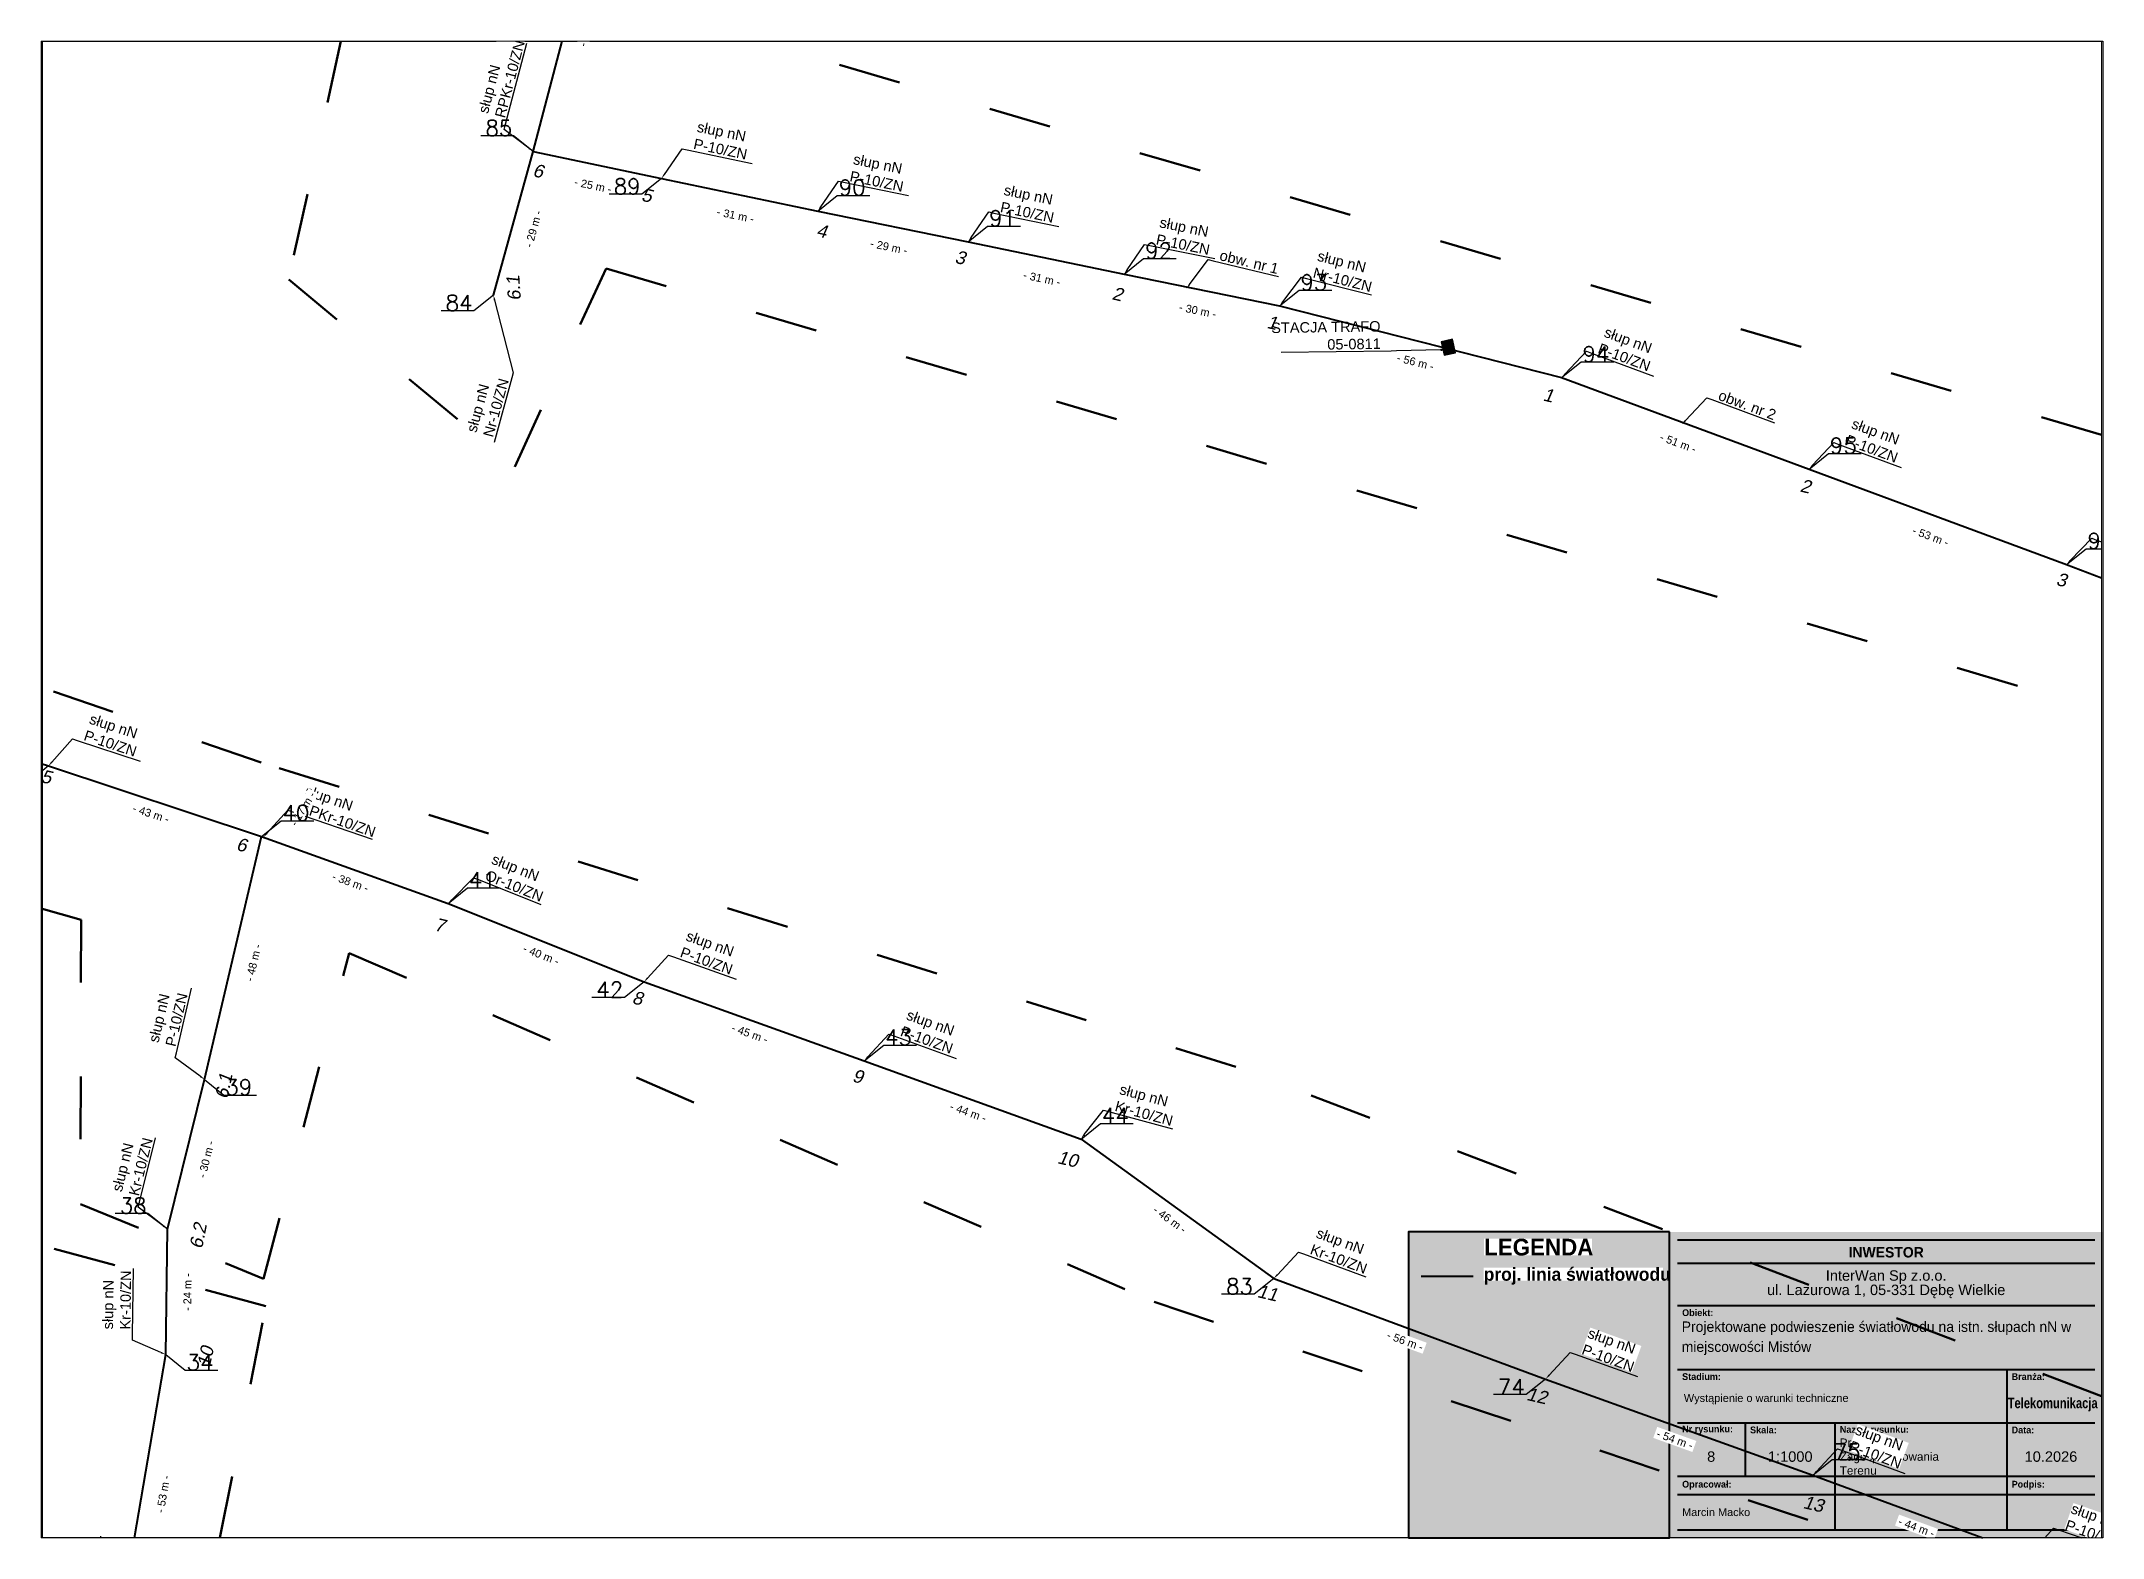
# Paper-space layout '8' of a CAD drawing. Header units: metres, sheet in millimetres. Extents: x 0 to 395, y 0 to 287.
# The model-space entities are those that its viewports show. They can reach past a viewport. Long polylines and large blocks are cut down to what shows.
import ezdxf
from ezdxf import colors
from ezdxf.entities.mleader import LeaderData, LeaderLine
from ezdxf.math import Vec2, Vec3

# ---------------------------------------------------------------- set-up
doc = ezdxf.new("R2010")
doc.units = ezdxf.units.M
doc.header["$MEASUREMENT"] = 0
doc.linetypes.add('ACAD_ISO03W100', pattern=[30, 12, -18])
doc.linetypes.add('DGN Style 2', pattern=[0.005224, 0.003135, -0.00209])
for name, color, linetype, lineweight in [('!TELE', 30, 'Continuous', 40), ('!trafo', 6, 'ACAD_ISO03W100', 50), ('@Tabelka', 7, 'Continuous', 13), ('_mm zasięg trafo', 6, 'ACAD_ISO03W100', 35), ('_numery slupow etap 4 cz. 2', 7, 'Continuous', 40), ('_światłowód', 30, 'Continuous', 50)]:
    doc.layers.add(name, color=color, linetype=linetype, lineweight=lineweight)
for name, color, linetype in [('!wymiary', 7, 'Continuous'), ('_MM opisy', 7, 'Continuous'), ('_mm trafo', 3, 'Continuous'), ('makro-numeracja-punktow', 7, 'Continuous')]:
    doc.layers.add(name, color=color, linetype=linetype)
doc.layers.add('@KonstrTabelki', color=253, linetype='DGN Style 2', lineweight=0, plot=False)
doc.styles.add('GeodText', font='romans.shx')
doc.styles.add('LEGENDA', font='arial.ttf')
doc.styles.get("Standard").update_dxf_attribs({"font": 'arial.ttf'})
doc.dimstyles.new('opis linie', dxfattribs={"dimtxt": 1.5, "dimasz": 2.5, "dimexe": 1.25, "dimexo": 0.625, "dimgap": 2.5, "dimtad": 4, "dimdec": 0, "dimtxsty": 'Standard', "dimcen": 2.5, "dimse1": 1, "dimse2": 1, "dimsd1": 1, "dimsd2": 1, "dimclrt": 256, "dimazin": 3, "dimtfac": 1, "dimtdec": 0, "dimtmove": 0, "dimatfit": 3, "dimtfill": 1})
doc.dimstyles.get("Standard").update_dxf_attribs({"dimtxt": 2.5, "dimasz": 2.5, "dimexe": 1.25, "dimexo": 0.625, "dimtad": 1, "dimtxsty": 'Standard', "dimcen": 2.5, "dimazin": 3, "dimtfac": 1, "dimtmove": 0, "dimatfit": 3})

psp = doc.layouts.new('8')

# ---------------------------------------------------------------- texts
at = {"color": 18, "true_color": 0x000000, "insert": (314.32, 41.46), "char_height": 2, "width": 76.9558, "attachment_point": 1, "line_spacing_factor": 0.825, "style": 'LEGENDA'}
psp.add_mtext('\\pxsm1.15,ql;{\\fLato Light|b0|i0|c238|p34;\\C256;Projektowane podwieszenie światłowodu na istn. słupach nN w miejscowości Mistów}', dxfattribs=at)
at = {"char_height": 2, "attachment_point": 5, "line_spacing_factor": 0.825, "style": 'LEGENDA'}
for s, insert in [('8', (319.97, 15.55)), ('1:1000', (335.12, 15.55))]:
    psp.add_mtext(s, dxfattribs=dict(at, insert=insert))
at = {"color": 1, "insert": (344.61, 15.55, 1), "char_height": 1.6, "width": 26.3577, "attachment_point": 4, "style": 'LEGENDA'}
psp.add_mtext('{\\C18;\\c0;Projekt Zagospodarowania Terenu}', dxfattribs=at)

msp = doc.modelspace()

# ---------------------------------------------------------------- blocks, each defined once
blk = doc.blocks.new('tabelka')
at = {"true_color": 0xffffff, "transparency": 33554687}
h = blk.add_hatch(color=7, dxfattribs=at)
h.dxf.hatch_style = 1
h.paths.add_polyline_path([(-83, 58.61), (0, 58.61), (0, 0), (-83, 0)])
at = {"layer": '@KonstrTabelki'}
blk.add_lwpolyline([(-51.29, 11.83), (-51.29, 22.05)], dxfattribs=at)
at = {"layer": '@Tabelka', "lineweight": 40}
for p, q in [((-81.5, 57.11), (-1.5, 57.11)), ((-81.5, 52.66), (-1.5, 52.66)), ((-81.5, 44.52), (-1.5, 44.52)), ((-81.5, 32.27), (-1.5, 32.27)), ((-81.5, 32.27), (-18.36, 32.27)), ((-18.36, 32.27), (-18.36, 22.05)), ((-81.5, 22.05), (-18.36, 22.05)), ((-68.48, 11.83), (-68.48, 22.05)), ((-51.29, 11.83), (-51.29, 22.05)), ((-18.36, 22.05), (-1.5, 22.05)), ((-18.36, 22.05), (-18.36, 11.83)), ((-51.29, 11.83), (-51.29, 18.64)), ((-18.36, 18.64), (-18.36, 11.83)), ((-51.29, 1.5), (-51.29, 15.11)), ((-18.36, 15.11), (-18.36, 1.5)), ((-81.5, 11.83), (-1.5, 11.83)), ((-81.5, 11.83), (-1.5, 11.83)), ((-81.5, 8.31), (-1.5, 8.31)), ((-81.5, 1.5), (-1.5, 1.5)), ((-81.5, 1.5), (-1.5, 1.5))]:
    blk.add_line(p, q, dxfattribs=at)
at = {"layer": '@Tabelka'}
for s, insert, char_height, attachment_point, line_spacing_factor in [('{\\fLato Light|b1|i0|c238|p34;INWESTOR}', (-41.5, 55.72), 2, 2, 0.825), ('{\\fLato Light|b1|i0|c238|p34;Obiekt:}', (-80.6, 43.13), 1.3, 4, 0.946154), ('{\\fLato Light|b1|i0|c238|p34;Branża:}', (-17.47, 30.88), 1.3, 4, 0.946154), ('Wystąpienie o warunki techniczne', (-80.27, 26.56), 1.5, 4, 0.825), ('{\\fLato Light|b1|i0|c238|p34;\\W0.8;Telekomunikacja}', (-9.6, 25.53), 2, 5, 0.76875), ('{\\fLato Light|b1|i0|c238|p34;Nr rysunku:}', (-80.6, 20.66), 1.3, 4, 0.946154), ('{\\fLato Light|b1|i0|c238|p34;Skala:}', (-67.58, 20.66), 1.3, 4, 0.946154), ('{\\fLato Light|b1|i0|c238|p34;Nazwa rysunku:}', (-50.39, 20.57), 1.3, 4, 0.946154), ('{\\fLato Light|b1|i0|c238|p34;Data:}', (-17.47, 20.66), 1.3, 4, 0.946154), ('10.2026', (-9.93, 15.55), 2, 5, 0.825), ('{\\fLato Light|b1|i0|c238|p34;Opracował:}', (-80.6, 10.07), 1.3, 4, 0.946154), ('{\\fLato Light|b1|i0|c238|p34;Podpis:}', (-17.47, 10.07), 1.3, 4, 0.946154)]:
    blk.add_mtext(s, dxfattribs=dict(at, insert=insert, char_height=char_height, attachment_point=attachment_point, line_spacing_factor=line_spacing_factor))
at = {"layer": '@Tabelka', "insert": (-41.5, 51.27), "char_height": 2, "attachment_point": 2, "line_spacing_factor": 0.825, "style": 'LEGENDA'}
blk.add_mtext('InterWan Sp z.o.o.\\Pul. Lazurowa 1, 05-331 Dębę Wielkie', dxfattribs=at)
at = {"layer": '@Tabelka', "attachment_point": 4}
for s, insert, char_height, width, line_spacing_factor in [('{\\fLato Light|b1|i0|c238|p34;Stadium:}', (-80.6, 30.88), 1.3, 8.6456, 0.946154), ('Marcin Macko', (-80.6, 4.9), 1.5, 27.9275, 0.825)]:
    blk.add_mtext(s, dxfattribs=dict(at, insert=insert, char_height=char_height, width=width, line_spacing_factor=line_spacing_factor))
blk = doc.blocks.new('legenda')
at = {"true_color": 0xffffff, "transparency": 33554687}
h = blk.add_hatch(color=7, dxfattribs=at)
h.dxf.hatch_style = 1
h.paths.add_polyline_path([(0, 58.61), (0, 0), (-50, 0), (-50, 58.61)])
at = {"lineweight": 40}
blk.add_lwpolyline([(0, 58.61), (-50, 58.61), (-50, 0)], dxfattribs=at)
at = {"layer": '_światłowód', "lineweight": 40}
blk.add_lwpolyline([(-47.62, 50.14), (-37.62, 50.14)], dxfattribs=at)
at = {"layer": '_mm zasięg trafo', "bg_fill": 3, "box_fill_scale": 1, "bg_fill_color": 256, "bg_fill_transparency": 0}
for s, width, heights, insert, char_height, attachment_point in [('{\\fLato Light|b1|i0|c238|p34;\\C7;LEGENDA}', 20.65, [-3.27], (-35.53, 57.31), 3.2, 1), ('\\pxt4;{\\fLato Light|b1|i0|c238|p34;\\C7;proj. linia światłowodu}', 34.3358, [-3.2], (-35.62, 50.14), 2.5, 4)]:
    blk.add_mtext_dynamic_manual_height_columns(s, width=width, gutter_width=1, heights=heights, dxfattribs=dict(at, insert=insert, char_height=char_height, attachment_point=attachment_point))
at = {"lineweight": 40}
blk.add_lwpolyline([(-50, 0), (0, 0), (0, 58.61)], dxfattribs=at)
blk.add_lwpolyline([(0, 58.61), (0, 0)])
blk = doc.blocks.new('*D172')
at = {"layer": '!wymiary', "insert": (7542042.84, 5788477.1), "char_height": 1.5, "attachment_point": 5, "rotation": 341.7157, "bg_fill": 3, "box_fill_scale": 1.25, "bg_fill_color": 257, "bg_fill_transparency": 0}
blk.add_mtext('\\A1;- 43 m -', dxfattribs=at)
blk = doc.blocks.new('*D173')
at = {"layer": '!wymiary', "insert": (7542000.36, 5788491.65), "char_height": 1.5, "attachment_point": 5, "rotation": 340.5565, "bg_fill": 3, "box_fill_scale": 1.25, "bg_fill_color": 257, "bg_fill_transparency": 0}
blk.add_mtext('\\A1;- 47 m -', dxfattribs=at)
blk = doc.blocks.new('*D195')
at = {"layer": '!wymiary', "insert": (7542381.14, 5788340.33), "char_height": 1.5, "attachment_point": 5, "rotation": 339.7885, "bg_fill": 3, "box_fill_scale": 1.25, "bg_fill_color": 257, "bg_fill_transparency": 0}
blk.add_mtext('\\A1;- 44 m -', dxfattribs=at)
blk = doc.blocks.new('*D196')
at = {"layer": '!wymiary', "insert": (7542334.82, 5788357.16), "char_height": 1.5, "attachment_point": 5, "rotation": 340.1881, "bg_fill": 3, "box_fill_scale": 1.25, "bg_fill_color": 257, "bg_fill_transparency": 0}
blk.add_mtext('\\A1;- 54 m -', dxfattribs=at)
blk = doc.blocks.new('*D197')
at = {"layer": '!wymiary', "insert": (7542283.15, 5788376.02), "char_height": 1.5, "attachment_point": 5, "rotation": 339.7091, "bg_fill": 3, "box_fill_scale": 1.25, "bg_fill_color": 257, "bg_fill_transparency": 0}
blk.add_mtext('\\A1;- 56 m -', dxfattribs=at)
blk = doc.blocks.new('*D198')
at = {"layer": '!wymiary', "insert": (7542238.04, 5788399.33), "char_height": 1.5, "attachment_point": 5, "rotation": 324.1236, "bg_fill": 3, "box_fill_scale": 1.25, "bg_fill_color": 257, "bg_fill_transparency": 0}
blk.add_mtext('\\A1;- 46 m -', dxfattribs=at)
blk = doc.blocks.new('*D199')
at = {"layer": '!wymiary', "insert": (7542199.43, 5788419.89), "char_height": 1.5, "attachment_point": 5, "rotation": 340.0899, "bg_fill": 3, "box_fill_scale": 1.25, "bg_fill_color": 257, "bg_fill_transparency": 0}
blk.add_mtext('\\A1;- 44 m -', dxfattribs=at)
blk = doc.blocks.new('*D200')
at = {"layer": '!wymiary', "insert": (7542157.5704, 5788434.9508), "char_height": 1.5, "attachment_point": 5, "rotation": 340.298793, "bg_fill": 3, "box_fill_scale": 1.25, "bg_fill_color": 257, "bg_fill_transparency": 0}
blk.add_mtext('\\A1;- 45 m -', dxfattribs=at)
blk = doc.blocks.new('*D201')
at = {"layer": '!wymiary', "insert": (7542117.61, 5788450.04), "char_height": 1.5, "attachment_point": 5, "rotation": 338.201, "bg_fill": 3, "box_fill_scale": 1.25, "bg_fill_color": 257, "bg_fill_transparency": 0}
blk.add_mtext('\\A1;- 40 m -', dxfattribs=at)
blk = doc.blocks.new('*D202')
at = {"layer": '!wymiary', "insert": (7542081.06, 5788463.95), "char_height": 1.5, "attachment_point": 5, "rotation": 340.2155, "bg_fill": 3, "box_fill_scale": 1.25, "bg_fill_color": 257, "bg_fill_transparency": 0}
blk.add_mtext('\\A1;- 38 m -', dxfattribs=at)
blk = doc.blocks.new('*D211')
at = {"layer": '!wymiary', "insert": (7542127.53, 5788597.48), "char_height": 1.5, "attachment_point": 5, "rotation": 348.0695, "bg_fill": 3, "box_fill_scale": 1.25, "bg_fill_color": 257, "bg_fill_transparency": 0}
blk.add_mtext('\\A1;- 25 m -', dxfattribs=at)
blk = doc.blocks.new('*D212')
at = {"layer": '!wymiary', "insert": (7542154.82, 5788591.77), "char_height": 1.5, "attachment_point": 5, "rotation": 348.2865, "bg_fill": 3, "box_fill_scale": 1.25, "bg_fill_color": 257, "bg_fill_transparency": 0}
blk.add_mtext('\\A1;- 31 m -', dxfattribs=at)
blk = doc.blocks.new('*D213')
at = {"layer": '!wymiary', "insert": (7542184.22, 5788585.72), "char_height": 1.5, "attachment_point": 5, "rotation": 348.4452, "bg_fill": 3, "box_fill_scale": 1.25, "bg_fill_color": 257, "bg_fill_transparency": 0}
blk.add_mtext('\\A1;- 29 m -', dxfattribs=at)
blk = doc.blocks.new('*D214')
at = {"layer": '!wymiary', "insert": (7542213.55, 5788579.66), "char_height": 1.5, "attachment_point": 5, "rotation": 348.2324, "bg_fill": 3, "box_fill_scale": 1.25, "bg_fill_color": 257, "bg_fill_transparency": 0}
blk.add_mtext('\\A1;- 31 m -', dxfattribs=at)
blk = doc.blocks.new('*D215')
at = {"layer": '!wymiary', "insert": (7542243.4, 5788573.51), "char_height": 1.5, "attachment_point": 5, "rotation": 348.4784, "bg_fill": 3, "box_fill_scale": 1.25, "bg_fill_color": 257, "bg_fill_transparency": 0}
blk.add_mtext('\\A1;- 30 m -', dxfattribs=at)
blk = doc.blocks.new('*D216')
at = {"layer": '!wymiary', "insert": (7542285.13, 5788563.65), "char_height": 1.5, "attachment_point": 5, "rotation": 345.7319, "bg_fill": 3, "box_fill_scale": 1.25, "bg_fill_color": 257, "bg_fill_transparency": 0}
blk.add_mtext('\\A1;- 56 m -', dxfattribs=at)
blk = doc.blocks.new('*D217')
at = {"layer": '!wymiary', "insert": (7542335.45, 5788548.14), "char_height": 1.5, "attachment_point": 5, "rotation": 339.7056, "bg_fill": 3, "box_fill_scale": 1.25, "bg_fill_color": 257, "bg_fill_transparency": 0}
blk.add_mtext('\\A1;- 51 m -', dxfattribs=at)
blk = doc.blocks.new('*D218')
at = {"layer": '!wymiary', "insert": (7542383.82, 5788530.24), "char_height": 1.5, "attachment_point": 5, "rotation": 339.691, "bg_fill": 3, "box_fill_scale": 1.25, "bg_fill_color": 257, "bg_fill_transparency": 0}
blk.add_mtext('\\A1;- 53 m -', dxfattribs=at)
blk = doc.blocks.new('*D219')
at = {"layer": '!wymiary', "insert": (7542431.83, 5788512.21), "char_height": 1.5, "attachment_point": 5, "rotation": 339.1147, "bg_fill": 3, "box_fill_scale": 1.25, "bg_fill_color": 257, "bg_fill_transparency": 0}
blk.add_mtext('\\A1;- 50 m -', dxfattribs=at)
blk = doc.blocks.new('*D263')
at = {"layer": '!wymiary', "insert": (7542045.19, 5788346.7), "char_height": 1.5, "attachment_point": 5, "rotation": 80.2931, "bg_fill": 3, "box_fill_scale": 1.25, "bg_fill_color": 257, "bg_fill_transparency": 0}
blk.add_mtext('\\A1;- 53 m -', dxfattribs=at)
blk = doc.blocks.new('*D264')
at = {"layer": '!wymiary', "insert": (7542049.84, 5788385.4), "char_height": 1.5, "attachment_point": 5, "rotation": 89.2697, "bg_fill": 3, "box_fill_scale": 1.25, "bg_fill_color": 257, "bg_fill_transparency": 0}
blk.add_mtext('\\A1;- 24 m -', dxfattribs=at)
blk = doc.blocks.new('*D265')
at = {"layer": '!wymiary', "insert": (7542053.45, 5788410.86), "char_height": 1.5, "attachment_point": 5, "rotation": 76.0762, "bg_fill": 3, "box_fill_scale": 1.25, "bg_fill_color": 257, "bg_fill_transparency": 0}
blk.add_mtext('\\A1;- 30 m -', dxfattribs=at)
blk = doc.blocks.new('*D266')
at = {"layer": '!wymiary', "insert": (7542062.49, 5788448.54), "char_height": 1.5, "attachment_point": 5, "rotation": 76.7675, "bg_fill": 3, "box_fill_scale": 1.25, "bg_fill_color": 257, "bg_fill_transparency": 0}
blk.add_mtext('\\A1;- 48 m -', dxfattribs=at)
blk = doc.blocks.new('*D267')
at = {"layer": '!wymiary', "insert": (7542071.94, 5788478.02), "char_height": 1.5, "attachment_point": 5, "rotation": 58.7422, "bg_fill": 3, "box_fill_scale": 1.25, "bg_fill_color": 257, "bg_fill_transparency": 0}
blk.add_mtext('\\A1;- 17 m -', dxfattribs=at)
blk = doc.blocks.new('*D268')
at = {"layer": '!wymiary', "insert": (7542116.13, 5788589.18), "char_height": 1.5, "attachment_point": 5, "rotation": 74.5449, "bg_fill": 3, "box_fill_scale": 1.25, "bg_fill_color": 257, "bg_fill_transparency": 0}
blk.add_mtext('\\A1;- 29 m -', dxfattribs=at)
blk = doc.blocks.new('*D269')
at = {"layer": '!wymiary', "insert": (7542126.43, 5788627.67), "char_height": 1.5, "attachment_point": 5, "rotation": 75.2883, "bg_fill": 3, "box_fill_scale": 1.25, "bg_fill_color": 257, "bg_fill_transparency": 0}
blk.add_mtext('\\A1;- 51 m -', dxfattribs=at)
blk = doc.blocks.new('trafo')
at = {"layer": '_mm trafo'}
h = blk.add_hatch(color=256, dxfattribs=at)
h.dxf.hatch_style = 1
h.paths.add_polyline_path([(-1.15, 1.02), (-0.52, -1.51), (1.64, -0.96), (1.01, 1.59)])
at = {"layer": '_mm trafo', "flags": 128}
blk.add_lwpolyline([(-0.52, -1.52), (1.64, -0.96), (0.98, 1.58), (-1.17, 0.99), (-0.52, -1.52)], close=True, dxfattribs=at)

# ---------------------------------------------------------------- linework, layer by layer
at = {"layer": '!TELE', "elevation": 175.02}
for points in [[(7542108.45, 5788576.5), (7542116.06, 5788604.01), (7542129.02, 5788653.38), (7542142.29, 5788703.1), (7542158.51, 5788771.38), (7542181.49, 5788853.34), (7542196.61, 5788908.34), (7542211.36, 5788962.74), (7542224.43, 5789010.9), (7542238.88, 5789066.33)], [(7541963.86, 5787964.59), (7541972.42, 5788001.16), (7541981.23, 5788039.41), (7541989.89, 5788077.24), (7541999.66, 5788121.33), (7542009.62, 5788167.53), (7542019.14, 5788218.2), (7542028.41, 5788269.98), (7542036.77, 5788321.33), (7542045.68, 5788373.42), (7542045.99, 5788397.48), (7542053.1, 5788426.18), (7542064.05, 5788472.74)]]:
    msp.add_lwpolyline(points, dxfattribs=at)
at = {"layer": '!TELE'}
for points in [[(7541421.86, 5788717.09), (7541457.78, 5788693.32), (7541508.44, 5788660.69), (7541551.3, 5788632.68), (7541558.72, 5788643.22), (7541600.26, 5788617.11), (7541642.32, 5788590.74), (7541675.49, 5788583.53), (7541713.13, 5788575.56), (7541753.71, 5788567.83), (7541795.41, 5788559.65), (7541829.4, 5788538.31), (7541883.85, 5788535.31), (7541931.92, 5788518.5), (7541956.63, 5788509.83), (7541979.19, 5788501.77), (7542023.2, 5788486.24), (7542064.05, 5788472.74)], [(7542116.06, 5788604.01), (7542140.65, 5788598.81), (7542170.62, 5788592.6), (7542199.43, 5788586.71), (7542229.31, 5788580.48), (7542259.1, 5788574.41), (7542313.14, 5788560.67), (7542360.54, 5788543.14), (7542409.89, 5788524.88), (7542456.63, 5788507.04), (7542498.09, 5788492.29), (7542538.9, 5788466.74), (7542582.75, 5788439.74), (7542626.38, 5788413.08), (7542664.95, 5788389.51), (7542693.27, 5788372.24), (7542726.2, 5788352), (7542759.19, 5788331.72), (7542798.55, 5788307.83), (7542825.46, 5788294.16)], [(7542064.05, 5788472.74), (7542099.77, 5788459.89), (7542137.32, 5788444.87), (7542179.51, 5788429.76), (7542221.05, 5788414.72), (7542257.98, 5788388.01), (7542310.07, 5788368.75), (7542361.27, 5788350.31), (7542402.74, 5788335.04), (7542450.23, 5788318.46), (7542498.05, 5788300.46), (7542541.58, 5788282.31)]]:
    msp.add_lwpolyline(points, dxfattribs=at)

# ---------------------------------------------------------------- next in the draw order: leaders
at = {"layer": '_MM opisy'}
ml = msp.add_multileader_mtext('Standard', dxfattribs=at)
ml.set_content('\\pxql;słup nN\\PNr-10/ZN', color=256)
ml.set_leader_properties()
ml.build(insert=Vec2(0, 0))
ml.multileader.update_dxf_attribs({"has_text_frame": 1, "text_left_attachment_type": 5, "text_right_attachment_type": 5, "dogleg_length": 1, "arrow_head_size": 1})
ctx = ml.context
ctx.base_point, ctx.char_height, ctx.arrow_head_size, ctx.landing_gap_size, ctx.plane_origin, ctx.plane_x_axis, ctx.plane_y_axis = Vec3(7542264.28, 5788579.71), 2, 1, 1, Vec3(7542260.42, 5788572.61), Vec3(0.969153, -0.246459), Vec3(0.246459, 0.969153)
ctx.left_attachment, ctx.right_attachment = 5, 5
notes = []
notes.append((ctx, [(0, (1, 1, 0), (7542263.31, 5788579.95), (0.969153, -0.246459), 1, [(0, [(7542259.1, 5788574.41), (7542263.31, 5788579.95)], 0, [])])]))
ctx.mtext.insert, ctx.mtext.text_direction, ctx.mtext.rotation, ctx.mtext.flow_direction = Vec3(7542266.67, 5788585.05), Vec3(0.969153, -0.246459), 6.03416, 5
ctx.mtext.has_bg_fill, ctx.mtext.bg_color, ctx.mtext.bg_scale_factor, ctx.mtext.bg_transparency, ctx.mtext.use_window_bg_color = 1, -1023410175, 1, 0, 1
ml = msp.add_multileader_mtext('Standard', dxfattribs=at)
ml.set_content('\\pxql;słup nN\\PP-10/ZN', color=256)
ml.set_leader_properties()
ml.build(insert=Vec2(0, 0))
ml.multileader.update_dxf_attribs({"has_text_frame": 1, "text_left_attachment_type": 5, "text_right_attachment_type": 5, "dogleg_length": 1, "arrow_head_size": 1})
ctx = ml.context
ctx.base_point, ctx.char_height, ctx.arrow_head_size, ctx.landing_gap_size, ctx.plane_origin, ctx.plane_x_axis, ctx.plane_y_axis = Vec3(7542366.25, 5788547.86), 2, 1, 1, Vec3(7542361.66, 5788541.21), Vec3(0.937834, -0.347083), Vec3(0.347083, 0.937834)
ctx.left_attachment, ctx.right_attachment = 5, 5
notes.append((ctx, [(0, (1, 1, 0), (7542365.31, 5788548.21), (0.937834, -0.347083), 1, [(0, [(7542360.54, 5788543.14), (7542365.31, 5788548.21)], 0, [])])]))
ctx.mtext.insert, ctx.mtext.text_direction, ctx.mtext.rotation, ctx.mtext.flow_direction = Vec3(7542369.19, 5788552.92), Vec3(0.937834, -0.347083), 5.928726, 5
ctx.mtext.has_bg_fill, ctx.mtext.bg_color, ctx.mtext.bg_scale_factor, ctx.mtext.bg_transparency, ctx.mtext.use_window_bg_color = 1, -1023410175, 1, 0, 1
ml = msp.add_multileader_mtext('Standard', dxfattribs=at)
ml.set_content('\\pxql;słup nN\\PP-10/ZN', color=256)
ml.set_leader_properties()
ml.build(insert=Vec2(0, 0))
ml.multileader.update_dxf_attribs({"has_text_frame": 1, "text_left_attachment_type": 5, "text_right_attachment_type": 5, "dogleg_length": 1, "arrow_head_size": 1})
ctx = ml.context
ctx.base_point, ctx.char_height, ctx.arrow_head_size, ctx.landing_gap_size, ctx.plane_origin, ctx.plane_x_axis, ctx.plane_y_axis = Vec3(7542415.64, 5788529.54), 2, 1, 1, Vec3(7542410.98, 5788522.94), Vec3(0.934296, -0.356499), Vec3(0.356499, 0.934296)
ctx.left_attachment, ctx.right_attachment = 5, 5
notes.append((ctx, [(0, (1, 1, 0), (7542414.7, 5788529.9), (0.934296, -0.356499), 1, [(0, [(7542409.89, 5788524.88), (7542414.7, 5788529.9)], 0, [])])]))
ctx.mtext.insert, ctx.mtext.text_direction, ctx.mtext.rotation, ctx.mtext.flow_direction = Vec3(7542418.63, 5788534.57), Vec3(0.934296, -0.356499), 5.918667, 5
ctx.mtext.has_bg_fill, ctx.mtext.bg_color, ctx.mtext.bg_scale_factor, ctx.mtext.bg_transparency, ctx.mtext.use_window_bg_color = 1, -1023410175, 1, 0, 1
ml = msp.add_multileader_mtext('Standard', dxfattribs=at)
ml.set_content('\\pxql;słup nN\\PP-10/ZN', color=256)
ml.set_leader_properties()
ml.build(insert=Vec2(0, 0))
ml.multileader.update_dxf_attribs({"has_text_frame": 1, "text_left_attachment_type": 5, "text_right_attachment_type": 5, "dogleg_length": 1, "arrow_head_size": 1})
ctx = ml.context
ctx.base_point, ctx.char_height, ctx.arrow_head_size, ctx.landing_gap_size, ctx.plane_origin, ctx.plane_x_axis, ctx.plane_y_axis = Vec3(7542028.73, 5788491.15), 2, 1, 1, Vec3(7542024.38, 5788484.35), Vec3(0.949511, -0.313732), Vec3(0.313732, 0.949511)
ctx.left_attachment, ctx.right_attachment = 5, 5
notes.append((ctx, [(0, (1, 1, 0), (7542027.78, 5788491.47), (0.949511, -0.313732), 1, [(0, [(7542023.2, 5788486.24), (7542027.78, 5788491.47)], 0, [])])]))
ctx.mtext.insert, ctx.mtext.text_direction, ctx.mtext.rotation, ctx.mtext.flow_direction = Vec3(7542031.49, 5788496.32), Vec3(0.949511, -0.313732), 5.964064, 5
ctx.mtext.has_bg_fill, ctx.mtext.bg_color, ctx.mtext.bg_scale_factor, ctx.mtext.bg_transparency, ctx.mtext.use_window_bg_color = 1, -1023410175, 1, 0, 1
ml = msp.add_multileader_mtext('Standard', dxfattribs=at)
ml.set_content('\\pxql;słup nN\\PRPKr-10/ZN', color=256)
ml.set_leader_properties()
ml.build(insert=Vec2(0, 0))
ml.multileader.update_dxf_attribs({"has_text_frame": 1, "text_left_attachment_type": 5, "text_right_attachment_type": 5, "dogleg_length": 1, "arrow_head_size": 1})
ctx = ml.context
ctx.base_point, ctx.char_height, ctx.arrow_head_size, ctx.landing_gap_size, ctx.plane_origin, ctx.plane_x_axis, ctx.plane_y_axis = Vec3(7542070, 5788477.44), 2, 1, 1, Vec3(7542065.55, 5788470.7), Vec3(0.945099, -0.326784), Vec3(0.326784, 0.945099)
ctx.left_attachment, ctx.right_attachment = 5, 5
notes.append((ctx, [(0, (1, 1, 0), (7542069.05, 5788477.77), (0.945099, -0.326784), 1, [(0, [(7542064.4, 5788472.6), (7542069.05, 5788477.77)], 0, [])])]))
ctx.mtext.insert, ctx.mtext.text_direction, ctx.mtext.rotation, ctx.mtext.flow_direction = Vec3(7542072.82, 5788482.57), Vec3(0.945099, -0.326784), 5.950286, 5
ctx.mtext.has_bg_fill, ctx.mtext.bg_color, ctx.mtext.bg_scale_factor, ctx.mtext.bg_transparency, ctx.mtext.use_window_bg_color = 1, -1023410175, 1, 0, 1
ml = msp.add_multileader_mtext('Standard', dxfattribs=at)
ml.set_content('\\pxql;słup nN\\POr-10/ZN', color=256)
ml.set_leader_properties()
ml.build(insert=Vec2(0, 0))
ml.multileader.update_dxf_attribs({"has_text_frame": 1, "text_left_attachment_type": 5, "text_right_attachment_type": 5, "dogleg_length": 1, "arrow_head_size": 1})
ctx = ml.context
ctx.base_point, ctx.char_height, ctx.arrow_head_size, ctx.landing_gap_size, ctx.plane_origin, ctx.plane_x_axis, ctx.plane_y_axis = Vec3(7542105.59, 5788464.46), 2, 1, 1, Vec3(7542100.84, 5788457.93), Vec3(0.928492, -0.371352), Vec3(0.371352, 0.928492)
ctx.left_attachment, ctx.right_attachment = 5, 5
notes.append((ctx, [(0, (1, 1, 0), (7542104.66, 5788464.83), (0.928492, -0.371352), 1, [(0, [(7542099.77, 5788459.89), (7542104.66, 5788464.83)], 0, [])])]))
ctx.mtext.insert, ctx.mtext.text_direction, ctx.mtext.rotation, ctx.mtext.flow_direction = Vec3(7542108.66, 5788469.45), Vec3(0.928492, -0.371352), 5.90272, 5
ctx.mtext.has_bg_fill, ctx.mtext.bg_color, ctx.mtext.bg_scale_factor, ctx.mtext.bg_transparency, ctx.mtext.use_window_bg_color = 1, -1023410175, 1, 0, 1
ml = msp.add_multileader_mtext('Standard', dxfattribs=at)
ml.set_content('\\pxql;słup nN\\PP-10/ZN', color=256)
ml.set_leader_properties()
ml.build(insert=Vec2(0, 0))
ml.multileader.update_dxf_attribs({"has_text_frame": 1, "text_left_attachment_type": 5, "text_right_attachment_type": 5, "dogleg_length": 1, "arrow_head_size": 1})
ctx = ml.context
ctx.base_point, ctx.char_height, ctx.arrow_head_size, ctx.landing_gap_size, ctx.plane_origin, ctx.plane_x_axis, ctx.plane_y_axis = Vec3(7542142.97, 5788449.65), 2, 1, 1, Vec3(7542138.46, 5788442.95), Vec3(0.941463, -0.337115), Vec3(0.337115, 0.941463)
ctx.left_attachment, ctx.right_attachment = 5, 5
notes.append((ctx, [(0, (1, 1, 0), (7542142.03, 5788449.99), (0.941463, -0.337115), 1, [(0, [(7542137.32, 5788444.87), (7542142.03, 5788449.99)], 0, [])])]))
ctx.mtext.insert, ctx.mtext.text_direction, ctx.mtext.rotation, ctx.mtext.flow_direction = Vec3(7542145.86, 5788454.74), Vec3(0.941463, -0.337115), 5.939334, 5
ctx.mtext.has_bg_fill, ctx.mtext.bg_color, ctx.mtext.bg_scale_factor, ctx.mtext.bg_transparency, ctx.mtext.use_window_bg_color = 1, -1023410175, 1, 0, 1
ml = msp.add_multileader_mtext('Standard', dxfattribs=at)
ml.set_content('\\pxql;słup nN\\PP-10/ZN', color=256)
ml.set_leader_properties()
ml.build(insert=Vec2(0, 0))
ml.multileader.update_dxf_attribs({"has_text_frame": 1, "text_left_attachment_type": 5, "text_right_attachment_type": 5, "dogleg_length": 1, "arrow_head_size": 1})
ctx = ml.context
ctx.base_point, ctx.char_height, ctx.arrow_head_size, ctx.landing_gap_size, ctx.plane_origin, ctx.plane_x_axis, ctx.plane_y_axis = Vec3(7542047.72, 5788431.25), 2, 1, 1, Vec3(7542054.88, 5788427.52), Vec3(0.228904, 0.973449), Vec3(-0.973449, 0.228904)
ctx.left_attachment, ctx.right_attachment = 5, 5
notes.append((ctx, [(0, (1, 1, 0), (7542047.49, 5788430.28), (0.228904, 0.973449), 1, [(0, [(7542053.1, 5788426.18), (7542047.49, 5788430.28)], 0, [])])]))
ctx.mtext.insert, ctx.mtext.text_direction, ctx.mtext.rotation, ctx.mtext.flow_direction = Vec3(7542042.33, 5788433.55), Vec3(0.228904, 0.973449), 1.339845, 5
ctx.mtext.has_bg_fill, ctx.mtext.bg_color, ctx.mtext.bg_scale_factor, ctx.mtext.bg_transparency, ctx.mtext.use_window_bg_color = 1, -1023410175, 1, 0, 1
ml = msp.add_multileader_mtext('Standard', dxfattribs=at)
ml.set_content('\\pxql;słup nN\\PP-10/ZN', color=256)
ml.set_leader_properties()
ml.build(insert=Vec2(0, 0))
ml.multileader.update_dxf_attribs({"has_text_frame": 1, "text_left_attachment_type": 5, "text_right_attachment_type": 5, "dogleg_length": 1, "arrow_head_size": 1})
ctx = ml.context
ctx.base_point, ctx.char_height, ctx.arrow_head_size, ctx.landing_gap_size, ctx.plane_origin, ctx.plane_x_axis, ctx.plane_y_axis = Vec3(7542185.18, 5788434.52), 2, 1, 1, Vec3(7542180.65, 5788427.84), Vec3(0.940228, -0.340545), Vec3(0.340545, 0.940228)
ctx.left_attachment, ctx.right_attachment = 5, 5
notes.append((ctx, [(0, (1, 1, 0), (7542184.24, 5788434.86), (0.940228, -0.340545), 1, [(0, [(7542179.51, 5788429.76), (7542184.24, 5788434.86)], 0, [])])]))
ctx.mtext.insert, ctx.mtext.text_direction, ctx.mtext.rotation, ctx.mtext.flow_direction = Vec3(7542188.09, 5788439.6), Vec3(0.940228, -0.340545), 5.935689, 5
ctx.mtext.has_bg_fill, ctx.mtext.bg_color, ctx.mtext.bg_scale_factor, ctx.mtext.bg_transparency, ctx.mtext.use_window_bg_color = 1, -1023410175, 1, 0, 1
ml = msp.add_multileader_mtext('Standard', dxfattribs=at)
ml.set_content('\\pxql;słup nN\\PKr-10/ZN', color=256)
ml.set_leader_properties()
ml.build(insert=Vec2(0, 0))
ml.multileader.update_dxf_attribs({"has_text_frame": 1, "text_left_attachment_type": 5, "text_right_attachment_type": 5, "dogleg_length": 1, "arrow_head_size": 1})
ctx = ml.context
ctx.base_point, ctx.char_height, ctx.arrow_head_size, ctx.landing_gap_size, ctx.plane_origin, ctx.plane_x_axis, ctx.plane_y_axis = Vec3(7542226.32, 5788420.02), 2, 1, 1, Vec3(7542222.35, 5788412.99), Vec3(0.965395, -0.260792), Vec3(0.260792, 0.965395)
ctx.left_attachment, ctx.right_attachment = 5, 5
notes.append((ctx, [(0, (1, 1, 0), (7542225.35, 5788420.29), (0.965395, -0.260792), 1, [(0, [(7542221.06, 5788414.81), (7542225.35, 5788420.29)], 0, [])])]))
ctx.mtext.insert, ctx.mtext.text_direction, ctx.mtext.rotation, ctx.mtext.flow_direction = Vec3(7542228.78, 5788425.33), Vec3(0.965395, -0.260792), 6.019343, 5
ctx.mtext.has_bg_fill, ctx.mtext.bg_color, ctx.mtext.bg_scale_factor, ctx.mtext.bg_transparency, ctx.mtext.use_window_bg_color = 1, -1023410175, 1, 0, 1
ml = msp.add_multileader_mtext('Standard', dxfattribs=at)
ml.set_content('\\pxql;słup nN\\PKr-10/ZN', color=256)
ml.set_leader_properties()
ml.build(insert=Vec2(0, 0))
ml.multileader.update_dxf_attribs({"has_text_frame": 1, "text_left_attachment_type": 5, "text_right_attachment_type": 5, "dogleg_length": 1, "arrow_head_size": 1})
ctx = ml.context
ctx.base_point, ctx.char_height, ctx.arrow_head_size, ctx.landing_gap_size, ctx.plane_origin, ctx.plane_x_axis, ctx.plane_y_axis = Vec3(7542040.67, 5788402.63), 2, 1, 1, Vec3(7542047.78, 5788398.81), Vec3(0.240632, 0.970616), Vec3(-0.970616, 0.240632)
ctx.left_attachment, ctx.right_attachment = 5, 5
notes.append((ctx, [(0, (1, 1, 0), (7542040.42, 5788401.66), (0.240632, 0.970616), 1, [(0, [(7542045.99, 5788397.48), (7542040.42, 5788401.66)], 0, [])])]))
ctx.mtext.insert, ctx.mtext.text_direction, ctx.mtext.rotation, ctx.mtext.flow_direction = Vec3(7542035.31, 5788404.98), Vec3(0.240632, 0.970616), 1.327779, 5
ctx.mtext.has_bg_fill, ctx.mtext.bg_color, ctx.mtext.bg_scale_factor, ctx.mtext.bg_transparency, ctx.mtext.use_window_bg_color = 1, -1023410175, 1, 0, 1
ml = msp.add_multileader_mtext('Standard', dxfattribs=at)
ml.set_content('\\pxql;słup nN\\PKr-10/ZN', color=256)
ml.set_leader_properties()
ml.build(insert=Vec2(0, 0))
ml.multileader.update_dxf_attribs({"has_text_frame": 1, "text_left_attachment_type": 5, "text_right_attachment_type": 5, "dogleg_length": 1, "arrow_head_size": 1})
ctx = ml.context
ctx.base_point, ctx.char_height, ctx.arrow_head_size, ctx.landing_gap_size, ctx.plane_origin, ctx.plane_x_axis, ctx.plane_y_axis = Vec3(7542263.68, 5788392.73), 2, 1, 1, Vec3(7542259.1, 5788386.08), Vec3(0.937944, -0.346787), Vec3(0.346787, 0.937944)
ctx.left_attachment, ctx.right_attachment = 5, 5
notes.append((ctx, [(0, (1, 1, 0), (7542262.74, 5788393.08), (0.937944, -0.346787), 1, [(0, [(7542257.98, 5788388.01), (7542262.74, 5788393.08)], 0, [])])]))
ctx.mtext.insert, ctx.mtext.text_direction, ctx.mtext.rotation, ctx.mtext.flow_direction = Vec3(7542266.62, 5788397.79), Vec3(0.937944, -0.346787), 5.929042, 5
ctx.mtext.has_bg_fill, ctx.mtext.bg_color, ctx.mtext.bg_scale_factor, ctx.mtext.bg_transparency, ctx.mtext.use_window_bg_color = 1, -1023410175, 1, 0, 1
ml = msp.add_multileader_mtext('Standard', dxfattribs=at)
ml.set_content('\\pxql;słup nN\\PKr-10/ZN', color=256)
ml.set_leader_properties()
ml.build(insert=Vec2(0, 0))
ml.multileader.update_dxf_attribs({"has_text_frame": 1, "text_left_attachment_type": 5, "text_right_attachment_type": 5, "dogleg_length": 1, "arrow_head_size": 1})
ctx = ml.context
ctx.base_point, ctx.char_height, ctx.arrow_head_size, ctx.landing_gap_size, ctx.plane_origin, ctx.plane_x_axis, ctx.plane_y_axis = Vec3(7542039.33, 5788377.21), 2, 1, 1, Vec3(7542047.13, 5788375.12), Vec3(0.012746, 0.999919), Vec3(-0.999919, 0.012746)
ctx.left_attachment, ctx.right_attachment = 5, 5
notes.append((ctx, [(0, (1, 1, 0), (7542039.31, 5788376.21), (0.012746, 0.999919), 1, [(0, [(7542045.68, 5788373.42), (7542039.31, 5788376.21)], 0, [])])]))
ctx.mtext.insert, ctx.mtext.text_direction, ctx.mtext.rotation, ctx.mtext.flow_direction = Vec3(7542033.57, 5788378.28), Vec3(0.012746, 0.999919), 1.55805, 5
ctx.mtext.has_bg_fill, ctx.mtext.bg_color, ctx.mtext.bg_scale_factor, ctx.mtext.bg_transparency, ctx.mtext.use_window_bg_color = 1, -1023410175, 1, 0, 1
ml = msp.add_multileader_mtext('Standard', dxfattribs=at)
ml.set_content('\\pxql;słup nN\\PP-10/ZN', color=256)
ml.set_leader_properties()
ml.build(insert=Vec2(0, 0))
ml.multileader.update_dxf_attribs({"has_text_frame": 1, "text_left_attachment_type": 5, "text_right_attachment_type": 5, "dogleg_length": 1, "arrow_head_size": 1})
ctx = ml.context
ctx.base_point, ctx.char_height, ctx.arrow_head_size, ctx.landing_gap_size, ctx.plane_origin, ctx.plane_x_axis, ctx.plane_y_axis = Vec3(7542315.73, 5788373.52), 2, 1, 1, Vec3(7542311.2, 5788366.83), Vec3(0.94081, -0.338934), Vec3(0.338934, 0.94081)
ctx.left_attachment, ctx.right_attachment = 5, 5
notes.append((ctx, [(0, (1, 1, 0), (7542314.79, 5788373.86), (0.94081, -0.338934), 1, [(0, [(7542310.07, 5788368.75), (7542314.79, 5788373.86)], 0, [])])]))
ctx.mtext.insert, ctx.mtext.text_direction, ctx.mtext.rotation, ctx.mtext.flow_direction = Vec3(7542318.63, 5788378.61), Vec3(0.94081, -0.338934), 5.937402, 5
ctx.mtext.has_bg_fill, ctx.mtext.bg_color, ctx.mtext.bg_scale_factor, ctx.mtext.bg_transparency, ctx.mtext.use_window_bg_color = 1, -1023410175, 1, 0, 1
ml = msp.add_multileader_mtext('Standard', dxfattribs=at)
ml.set_content('\\pxql;słup nN\\PP-10/ZN', color=256)
ml.set_leader_properties()
ml.build(insert=Vec2(0, 0))
ml.multileader.update_dxf_attribs({"has_text_frame": 1, "text_left_attachment_type": 5, "text_right_attachment_type": 5, "dogleg_length": 1, "arrow_head_size": 1})
ctx = ml.context
ctx.base_point, ctx.char_height, ctx.arrow_head_size, ctx.landing_gap_size, ctx.plane_origin, ctx.plane_x_axis, ctx.plane_y_axis = Vec3(7542366.96, 5788355.04), 2, 1, 1, Vec3(7542362.39, 5788348.38), Vec3(0.938424, -0.345486), Vec3(0.345486, 0.938424)
ctx.left_attachment, ctx.right_attachment = 5, 5
notes.append((ctx, [(0, (1, 1, 0), (7542366.02, 5788355.38), (0.938424, -0.345486), 1, [(0, [(7542361.27, 5788350.31), (7542366.02, 5788355.38)], 0, [])])]))
ctx.mtext.insert, ctx.mtext.text_direction, ctx.mtext.rotation, ctx.mtext.flow_direction = Vec3(7542369.89, 5788360.1), Vec3(0.938424, -0.345486), 5.930428, 5
ctx.mtext.has_bg_fill, ctx.mtext.bg_color, ctx.mtext.bg_scale_factor, ctx.mtext.bg_transparency, ctx.mtext.use_window_bg_color = 1, -1023410175, 1, 0, 1
ml = msp.add_multileader_mtext('Standard', dxfattribs=at)
ml.set_content('\\pxql;słup nN\\PP-10/ZN', color=256)
ml.set_leader_properties()
ml.build(insert=Vec2(0, 0))
ml.multileader.update_dxf_attribs({"has_text_frame": 1, "text_left_attachment_type": 5, "text_right_attachment_type": 5, "dogleg_length": 1, "arrow_head_size": 1})
ctx = ml.context
ctx.base_point, ctx.char_height, ctx.arrow_head_size, ctx.landing_gap_size, ctx.plane_origin, ctx.plane_x_axis, ctx.plane_y_axis = Vec3(7542408.35, 5788339.86), 2, 1, 1, Vec3(7542403.89, 5788333.13), Vec3(0.944116, -0.329613), Vec3(0.329613, 0.944116)
ctx.left_attachment, ctx.right_attachment = 5, 5
notes.append((ctx, [(0, (1, 1, 0), (7542407.41, 5788340.19), (0.944116, -0.329613), 1, [(0, [(7542402.74, 5788335.04), (7542407.41, 5788340.19)], 0, [])])]))
ctx.mtext.insert, ctx.mtext.text_direction, ctx.mtext.rotation, ctx.mtext.flow_direction = Vec3(7542411.2, 5788344.98), Vec3(0.944116, -0.329613), 5.947292, 5
ctx.mtext.has_bg_fill, ctx.mtext.bg_color, ctx.mtext.bg_scale_factor, ctx.mtext.bg_transparency, ctx.mtext.use_window_bg_color = 1, -1023410175, 1, 0, 1
ml = msp.add_multileader_mtext('Standard', dxfattribs=at)
ml.set_content('\\pxql;słup nN\\PP-10/ZN', color=256)
ml.set_leader_properties()
ml.build(insert=Vec2(0, 0))
ml.multileader.update_dxf_attribs({"has_text_frame": 1, "text_left_attachment_type": 5, "text_right_attachment_type": 5, "dogleg_length": 1, "arrow_head_size": 1})
ctx = ml.context
ctx.base_point, ctx.char_height, ctx.arrow_head_size, ctx.landing_gap_size, ctx.plane_origin, ctx.plane_x_axis, ctx.plane_y_axis = Vec3(7542031.09, 5788326.07), 2, 1, 1, Vec3(7542038.46, 5788322.78), Vec3(0.168608, 0.985683), Vec3(-0.985683, 0.168608)
ctx.left_attachment, ctx.right_attachment = 5, 5
notes.append((ctx, [(0, (1, 1, 0), (7542030.92, 5788325.08), (0.168608, 0.985683), 1, [(0, [(7542036.77, 5788321.33), (7542030.92, 5788325.08)], 0, [])])]))
ctx.mtext.insert, ctx.mtext.text_direction, ctx.mtext.rotation, ctx.mtext.flow_direction = Vec3(7542025.57, 5788328.03), Vec3(0.168608, 0.985683), 1.401379, 5
ctx.mtext.has_bg_fill, ctx.mtext.bg_color, ctx.mtext.bg_scale_factor, ctx.mtext.bg_transparency, ctx.mtext.use_window_bg_color = 1, -1023410175, 1, 0, 1
for ctx, leaders in notes:
    for number, flags, end, landing, length, lines in leaders:
        leader = LeaderData()
        leader.index, (leader.has_last_leader_line, leader.has_dogleg_vector, leader.attachment_direction) = number, flags
        leader.last_leader_point, leader.dogleg_vector, leader.dogleg_length = Vec3(end), Vec3(landing), length
        for number, points, colour, breaks in lines:
            line = LeaderLine()
            line.index, line.vertices, line.color, line.breaks = number, Vec3.list(points), colors.encode_raw_color(colour), breaks
            leader.lines.append(line)
        ctx.leaders.append(leader)

# ---------------------------------------------------------------- next in the draw order: linework, layer by layer
at = {"layer": '!trafo', "color": 3}
for points in [[(7542250.69, 5788428.57), (7542063.94, 5788486.9), (7541878.81, 5788550.25), (7541759.4, 5788585.9), (7541623.25, 5788631.62), (7541446.72, 5788742.49), (7541430.33, 5788757.18), (7541401.09, 5788709.76), (7541527.78, 5788635.17), (7541506.86, 5788608.34), (7541098.38, 5788593.04), (7541088.21, 5788563.82), (7541529.11, 5788568.63), (7541576.63, 5788616.4), (7541620.8, 5788573.37), (7542029.47, 5788456.74), (7542029.33, 5788402.26), (7542064.43, 5788387.98), (7542080.8, 5788450.39), (7542235.08, 5788383.52)], [(7542375.07, 5788226.43), (7542421.08, 5788217.3), (7542447.12, 5788301.92), (7542560.44, 5788256.8), (7542575.33, 5788306.47), (7542418.48, 5788364.73), (7542250.69, 5788428.57)], [(7542235.08, 5788383.52), (7542398.59, 5788328.95), (7542375.07, 5788226.43)]]:
    msp.add_lwpolyline(points, dxfattribs=at)
msp.add_lwpolyline([(7541883.41, 5787763.73), (7542032.96, 5787715.59), (7542057.43, 5787808.8), (7541959.53, 5787851.5), (7542064.86, 5788382.73), (7542020.48, 5788394.71)], close=True, dxfattribs=at)

# ---------------------------------------------------------------- next in the draw order: texts
at = {"layer": 'makro-numeracja-punktow', "lineweight": 30, "char_height": 3, "line_spacing_factor": 0.8, "style": 'GeodText'}
for s, insert, attachment_point in [('93', (7542263.1, 5788577.41), 7), ('95', (7542364.54, 5788546.14), 7), ('96', (7542413.89, 5788527.88), 7), ('41', (7542103.77, 5788462.89), 7), ('43', (7542183.51, 5788432.76), 7), ('44', (7542225.05, 5788417.72), 7), ('38', (7542041.99, 5788400.48), 9), ('75', (7542365.27, 5788353.31), 7)]:
    msp.add_mtext(s, dxfattribs=dict(at, insert=insert, attachment_point=attachment_point))

# ---------------------------------------------------------------- next in the draw order: dimensions: what is measured, and where the dimension line sits
at = {"layer": '!wymiary'}
for p1, p2, picture, middle in [((7542064.05, 5788472.74), (7542023.2, 5788486.24), '*D172', (7542042.84, 5788477.1)), ((7542036.77, 5788321.33), (7542045.68, 5788373.42), '*D263', (7542045.19, 5788346.7))]:
    dim = msp.add_aligned_dim(p1=p1, p2=p2, distance=-0.75, dimstyle='opis linie', dxfattribs=at)
    dim.commit()
    dim.dimension.update_dxf_attribs({"geometry": picture, "text_midpoint": middle})

# ---------------------------------------------------------------- next in the draw order: leaders
at = {"layer": '_MM opisy'}
ml = msp.add_multileader_mtext('Standard', dxfattribs=at)
ml.set_content('\\pxql;słup nN\\PRPKr-10/ZN', color=256)
ml.set_leader_properties()
ml.build(insert=Vec2(0, 0))
ml.multileader.update_dxf_attribs({"has_text_frame": 1, "text_left_attachment_type": 5, "text_right_attachment_type": 5, "dogleg_length": 1, "arrow_head_size": 1})
ctx = ml.context
ctx.base_point, ctx.char_height, ctx.arrow_head_size, ctx.landing_gap_size, ctx.plane_origin, ctx.plane_x_axis, ctx.plane_y_axis = Vec3(7542110.81, 5788609.22), 2, 1, 1, Vec3(7542117.87, 5788605.31), Vec3(0.253955, 0.967216), Vec3(-0.967216, 0.253955)
ctx.left_attachment, ctx.right_attachment = 5, 5
notes = []
notes.append((ctx, [(0, (1, 1, 0), (7542110.55, 5788608.26), (0.253955, 0.967216), 1, [(0, [(7542116.06, 5788604.01), (7542110.55, 5788608.26)], 0, [])])]))
ctx.mtext.insert, ctx.mtext.text_direction, ctx.mtext.rotation, ctx.mtext.flow_direction = Vec3(7542105.48, 5788611.66), Vec3(0.253955, 0.967216), 1.314029, 5
ctx.mtext.has_bg_fill, ctx.mtext.bg_color, ctx.mtext.bg_scale_factor, ctx.mtext.bg_transparency, ctx.mtext.use_window_bg_color = 1, -1023410175, 1, 0, 1
ml = msp.add_multileader_mtext('Standard', dxfattribs=at)
ml.set_content('\\pxql;słup nN\\PP-10/ZN', color=256)
ml.set_leader_properties()
ml.build(insert=Vec2(0, 0))
ml.multileader.update_dxf_attribs({"has_text_frame": 1, "text_left_attachment_type": 5, "text_right_attachment_type": 5, "dogleg_length": 1, "arrow_head_size": 1})
ctx = ml.context
ctx.base_point, ctx.char_height, ctx.arrow_head_size, ctx.landing_gap_size, ctx.plane_origin, ctx.plane_x_axis, ctx.plane_y_axis = Vec3(7542145.59, 5788604.33), 2, 1, 1, Vec3(7542142.05, 5788597.07), Vec3(0.979175, -0.203017), Vec3(0.203017, 0.979175)
ctx.left_attachment, ctx.right_attachment = 5, 5
notes.append((ctx, [(0, (1, 1, 0), (7542144.61, 5788604.53), (0.979175, -0.203017), 1, [(0, [(7542140.65, 5788598.81), (7542144.61, 5788604.53)], 0, [])])]))
ctx.mtext.insert, ctx.mtext.text_direction, ctx.mtext.rotation, ctx.mtext.flow_direction = Vec3(7542147.74, 5788609.78), Vec3(0.979175, -0.203017), 6.078747, 5
ctx.mtext.has_bg_fill, ctx.mtext.bg_color, ctx.mtext.bg_scale_factor, ctx.mtext.bg_transparency, ctx.mtext.use_window_bg_color = 1, -1023410175, 1, 0, 1
ml = msp.add_multileader_mtext('Standard', dxfattribs=at)
ml.set_content('\\pxql;słup nN\\PP-10/ZN', color=256)
ml.set_leader_properties()
ml.build(insert=Vec2(0, 0))
ml.multileader.update_dxf_attribs({"has_text_frame": 1, "text_left_attachment_type": 5, "text_right_attachment_type": 5, "dogleg_length": 1, "arrow_head_size": 1})
ctx = ml.context
ctx.base_point, ctx.char_height, ctx.arrow_head_size, ctx.landing_gap_size, ctx.plane_origin, ctx.plane_x_axis, ctx.plane_y_axis = Vec3(7542175.54, 5788598.13), 2, 1, 1, Vec3(7542172.02, 5788590.86), Vec3(0.979733, -0.200306), Vec3(0.200306, 0.979733)
ctx.left_attachment, ctx.right_attachment = 5, 5
notes.append((ctx, [(0, (1, 1, 0), (7542174.56, 5788598.33), (0.979733, -0.200306), 1, [(0, [(7542170.62, 5788592.6), (7542174.56, 5788598.33)], 0, [])])]))
ctx.mtext.insert, ctx.mtext.text_direction, ctx.mtext.rotation, ctx.mtext.flow_direction = Vec3(7542177.67, 5788603.58), Vec3(0.979733, -0.200306), 6.081515, 5
ctx.mtext.has_bg_fill, ctx.mtext.bg_color, ctx.mtext.bg_scale_factor, ctx.mtext.bg_transparency, ctx.mtext.use_window_bg_color = 1, -1023410175, 1, 0, 1
ml = msp.add_multileader_mtext('Standard', dxfattribs=at)
ml.set_content('\\pxql;słup nN\\PP-10/ZN', color=256)
ml.set_leader_properties()
ml.build(insert=Vec2(0, 0))
ml.multileader.update_dxf_attribs({"has_text_frame": 1, "text_left_attachment_type": 5, "text_right_attachment_type": 5, "dogleg_length": 1, "arrow_head_size": 1})
ctx = ml.context
ctx.base_point, ctx.char_height, ctx.arrow_head_size, ctx.landing_gap_size, ctx.plane_origin, ctx.plane_x_axis, ctx.plane_y_axis = Vec3(7542204.37, 5788592.22), 2, 1, 1, Vec3(7542200.82, 5788584.97), Vec3(0.978983, -0.203942), Vec3(0.203942, 0.978983)
ctx.left_attachment, ctx.right_attachment = 5, 5
notes.append((ctx, [(0, (1, 1, 0), (7542203.39, 5788592.43), (0.978983, -0.203942), 1, [(0, [(7542199.43, 5788586.71), (7542203.39, 5788592.43)], 0, [])])]))
ctx.mtext.insert, ctx.mtext.text_direction, ctx.mtext.rotation, ctx.mtext.flow_direction = Vec3(7542206.53, 5788597.67), Vec3(0.978983, -0.203942), 6.077802, 5
ctx.mtext.has_bg_fill, ctx.mtext.bg_color, ctx.mtext.bg_scale_factor, ctx.mtext.bg_transparency, ctx.mtext.use_window_bg_color = 1, -1023410175, 1, 0, 1
ml = msp.add_multileader_mtext('Standard', dxfattribs=at)
ml.set_content('\\pxql;słup nN\\PP-10/ZN', color=256)
ml.set_leader_properties()
ml.build(insert=Vec2(0, 0))
ml.multileader.update_dxf_attribs({"has_text_frame": 1, "text_left_attachment_type": 5, "text_right_attachment_type": 5, "dogleg_length": 1, "arrow_head_size": 1})
ctx = ml.context
ctx.base_point, ctx.char_height, ctx.arrow_head_size, ctx.landing_gap_size, ctx.plane_origin, ctx.plane_x_axis, ctx.plane_y_axis = Vec3(7542234.22, 5788586.02), 2, 1, 1, Vec3(7542230.71, 5788578.75), Vec3(0.979849, -0.199738), Vec3(0.199738, 0.979849)
ctx.left_attachment, ctx.right_attachment = 5, 5
notes.append((ctx, [(0, (1, 1, 0), (7542233.24, 5788586.22), (0.979849, -0.199738), 1, [(0, [(7542229.31, 5788580.48), (7542233.24, 5788586.22)], 0, [])])]))
ctx.mtext.insert, ctx.mtext.text_direction, ctx.mtext.rotation, ctx.mtext.flow_direction = Vec3(7542236.36, 5788591.47), Vec3(0.979849, -0.199738), 6.082095, 5
ctx.mtext.has_bg_fill, ctx.mtext.bg_color, ctx.mtext.bg_scale_factor, ctx.mtext.bg_transparency, ctx.mtext.use_window_bg_color = 1, -1023410175, 1, 0, 1
ml = msp.add_multileader_mtext('Standard', dxfattribs=at)
ml.set_content('\\pxql;słup nN\\PNr-10/ZN', color=256)
ml.set_leader_properties()
ml.build(insert=Vec2(0, 0))
ml.multileader.update_dxf_attribs({"has_text_frame": 1, "text_left_attachment_type": 5, "text_right_attachment_type": 5, "dogleg_length": 1, "arrow_head_size": 1})
ctx = ml.context
ctx.base_point, ctx.char_height, ctx.arrow_head_size, ctx.landing_gap_size, ctx.plane_origin, ctx.plane_x_axis, ctx.plane_y_axis = Vec3(7542108.53, 5788548.03), 2, 1, 1, Vec3(7542110.28, 5788577.77), Vec3(0.266484, 0.963839), Vec3(-0.963839, 0.266484)
ctx.left_attachment, ctx.right_attachment = 5, 5
notes.append((ctx, [(0, (1, 1, 0), (7542112.27, 5788561.57), (-0.266484, -0.963839), 1, [(0, [(7542108.45, 5788576.5)], 0, [])])]))
ctx.mtext.insert, ctx.mtext.text_direction, ctx.mtext.rotation, ctx.mtext.flow_direction = Vec3(7542103.24, 5788550.53), Vec3(0.266484, 0.963839), 1.301053, 5
ctx.mtext.has_bg_fill, ctx.mtext.bg_color, ctx.mtext.bg_scale_factor, ctx.mtext.bg_transparency, ctx.mtext.use_window_bg_color = 1, -1023410175, 1, 0, 1
for ctx, leaders in notes:
    for number, flags, end, landing, length, lines in leaders:
        leader = LeaderData()
        leader.index, (leader.has_last_leader_line, leader.has_dogleg_vector, leader.attachment_direction) = number, flags
        leader.last_leader_point, leader.dogleg_vector, leader.dogleg_length = Vec3(end), Vec3(landing), length
        for number, points, colour, breaks in lines:
            line = LeaderLine()
            line.index, line.vertices, line.color, line.breaks = number, Vec3.list(points), colors.encode_raw_color(colour), breaks
            leader.lines.append(line)
        ctx.leaders.append(leader)

# ---------------------------------------------------------------- next in the draw order: linework, layer by layer
at = {"layer": '!trafo', "color": 3}
msp.add_lwpolyline([(7542069.24, 5788579.5), (7542112.55, 5788543.58), (7542130.04, 5788581.62), (7542466.51, 5788482.09), (7542844.03, 5788259.49), (7542866.16, 5788312.53), (7542503.5, 5788524.2), (7542139.52, 5788630.94), (7542169.31, 5788722.61), (7542104.89, 5788742.32), (7542069.24, 5788579.5)], dxfattribs=at)

# ---------------------------------------------------------------- next in the draw order: texts
at = {"layer": 'makro-numeracja-punktow', "lineweight": 30, "char_height": 3, "line_spacing_factor": 0.8, "style": 'GeodText'}
for s, insert, attachment_point in [('85', (7542112.06, 5788607.01), 9), ('90', (7542174.62, 5788595.6), 7), ('91', (7542203.43, 5788589.71), 7), ('92', (7542233.31, 5788583.48), 7), ('84', (7542104.45, 5788573.5), 9)]:
    msp.add_mtext(s, dxfattribs=dict(at, insert=insert, attachment_point=attachment_point))

# ---------------------------------------------------------------- next in the draw order: dimensions: what is measured, and where the dimension line sits
at = {"layer": '!wymiary'}
for p1, p2, picture, middle in [((7542023.2, 5788486.24), (7541979.19, 5788501.77), '*D173', (7542000.36, 5788491.65)), ((7542045.68, 5788373.42), (7542045.99, 5788397.48), '*D264', (7542049.84, 5788385.4))]:
    dim = msp.add_aligned_dim(p1=p1, p2=p2, distance=-0.75, dimstyle='opis linie', dxfattribs=at)
    dim.commit()
    dim.dimension.update_dxf_attribs({"geometry": picture, "text_midpoint": middle})

# ---------------------------------------------------------------- next in the draw order: texts
at = {"layer": '_numery slupow etap 4 cz. 2', "oblique": 10}
for s, rotation, p in [('5', 346.8099, (7542021.62, 5788483.17)), ('10', 77.7491, (7542054.11, 5788370.91))]:
    msp.add_text(s, height=2.5, rotation=rotation, dxfattribs=at).set_placement(p)
at = {"layer": 'makro-numeracja-punktow', "lineweight": 30, "insert": (7542049.68, 5788370.42), "char_height": 3, "attachment_point": 7, "line_spacing_factor": 0.8, "style": 'GeodText'}
msp.add_mtext('34', dxfattribs=at)

# ---------------------------------------------------------------- next in the draw order: dimensions: what is measured, and where the dimension line sits
at = {"layer": '!wymiary'}
for p1, p2, picture, middle in [((7542116.06, 5788604.01), (7542140.65, 5788598.81), '*D211', (7542127.53, 5788597.48)), ((7542045.99, 5788397.48), (7542053.1, 5788426.18), '*D265', (7542053.45, 5788410.86)), ((7542402.74, 5788335.04), (7542361.27, 5788350.31), '*D195', (7542381.14, 5788340.33))]:
    dim = msp.add_aligned_dim(p1=p1, p2=p2, distance=-0.75, dimstyle='opis linie', dxfattribs=at)
    dim.commit()
    dim.dimension.update_dxf_attribs({"geometry": picture, "text_midpoint": middle})

# ---------------------------------------------------------------- next in the draw order: leaders
at = {"layer": 'makro-numeracja-punktow', "lineweight": 30, "has_arrowhead": 0, "annotation_type": 0, "has_hookline": 1, "hookline_direction": 0, "text_width": 5.46, "horizontal_direction": (-1, 0, 0)}
msp.add_leader([(7542023.2, 5788486.24), (7542019.47, 5788483.24), (7542019.29, 5788483.24)], dimstyle='Standard', dxfattribs=at)
at = {"layer": 'makro-numeracja-punktow', "lineweight": 30, "has_arrowhead": 0, "annotation_type": 0, "has_hookline": 1, "hookline_direction": 0, "text_width": 5.46}
msp.add_leader([(7542045.68, 5788373.42), (7542049.41, 5788370.42), (7542049.59, 5788370.42)], dimstyle='Standard', dxfattribs=at)

# ---------------------------------------------------------------- next in the draw order: texts
at = {"layer": '_numery slupow etap 4 cz. 2', "oblique": 10}
for s, rotation, p in [('6.2', 78.5998, (7542052.63, 5788393.58)), ('13', 346.8099, (7542359.27, 5788344.03))]:
    msp.add_text(s, height=2.5, rotation=rotation, dxfattribs=at).set_placement(p)
at = {"layer": 'makro-numeracja-punktow', "lineweight": 30, "insert": (7542136.65, 5788595.81), "char_height": 3, "attachment_point": 9, "line_spacing_factor": 0.8, "style": 'GeodText'}
msp.add_mtext('89', dxfattribs=at)

# ---------------------------------------------------------------- next in the draw order: dimensions: what is measured, and where the dimension line sits
at = {"layer": '!wymiary'}
for p1, p2, picture, middle in [((7542108.45, 5788576.5), (7542116.06, 5788604.01), '*D268', (7542116.13, 5788589.18)), ((7542140.65, 5788598.81), (7542170.62, 5788592.6), '*D212', (7542154.82, 5788591.77)), ((7542361.27, 5788350.31), (7542310.07, 5788368.75), '*D196', (7542334.82, 5788357.16))]:
    dim = msp.add_aligned_dim(p1=p1, p2=p2, distance=-0.75, dimstyle='opis linie', dxfattribs=at)
    dim.commit()
    dim.dimension.update_dxf_attribs({"geometry": picture, "text_midpoint": middle})

# ---------------------------------------------------------------- next in the draw order: leaders
at = {"layer": 'makro-numeracja-punktow', "lineweight": 30, "has_arrowhead": 0, "annotation_type": 0, "has_hookline": 1, "hookline_direction": 0, "text_width": 5.46, "horizontal_direction": (-1, 0, 0)}
msp.add_leader([(7542045.99, 5788397.48), (7542042.26, 5788400.48), (7542042.08, 5788400.48)], dimstyle='Standard', dxfattribs=at)

# ---------------------------------------------------------------- next in the draw order: texts
at = {"layer": '_numery slupow etap 4 cz. 2', "oblique": 10}
for s, rotation, p in [('6', 346.8099, (7542115.85, 5788599.31)), ('5', 346.8099, (7542136.67, 5788594.62)), ('6.1', 93.9126, (7542113.75, 5788575.5))]:
    msp.add_text(s, height=2.5, rotation=rotation, dxfattribs=at).set_placement(p)

# ---------------------------------------------------------------- next in the draw order: dimensions: what is measured, and where the dimension line sits
at = {"layer": '!wymiary'}
for p1, p2, picture, middle in [((7542116.06, 5788604.01), (7542129.02, 5788653.38), '*D269', (7542126.43, 5788627.67)), ((7542170.62, 5788592.6), (7542199.43, 5788586.71), '*D213', (7542184.22, 5788585.72)), ((7542310.07, 5788368.75), (7542257.98, 5788388.01), '*D197', (7542283.15, 5788376.02))]:
    dim = msp.add_aligned_dim(p1=p1, p2=p2, distance=-0.75, dimstyle='opis linie', dxfattribs=at)
    dim.commit()
    dim.dimension.update_dxf_attribs({"geometry": picture, "text_midpoint": middle})

# ---------------------------------------------------------------- next in the draw order: leaders
at = {"layer": 'makro-numeracja-punktow', "lineweight": 30, "has_arrowhead": 0, "annotation_type": 0, "has_hookline": 1, "hookline_direction": 0, "text_width": 5.46, "horizontal_direction": (-1, 0, 0)}
for points in [[(7542140.65, 5788598.81), (7542136.92, 5788595.81), (7542136.74, 5788595.81)], [(7542108.45, 5788576.5), (7542104.72, 5788573.5), (7542104.54, 5788573.5)]]:
    msp.add_leader(points, dimstyle='Standard', dxfattribs=at)
at = {"layer": 'makro-numeracja-punktow', "lineweight": 30, "has_arrowhead": 0, "annotation_type": 0, "has_hookline": 1, "hookline_direction": 0, "text_width": 5.46}
msp.add_leader([(7542361.27, 5788350.31), (7542365, 5788353.31), (7542365.18, 5788353.31)], dimstyle='Standard', dxfattribs=at)

# ---------------------------------------------------------------- next in the draw order: texts
at = {"layer": '_numery slupow etap 4 cz. 2', "oblique": 10}
for s, p in [('4', (7542170.2, 5788587.79)), ('12', (7542306.28, 5788364.76))]:
    msp.add_text(s, height=2.5, rotation=346.8099, dxfattribs=at).set_placement(p)
at = {"layer": 'makro-numeracja-punktow', "lineweight": 30, "insert": (7542306.07, 5788365.75), "char_height": 3, "attachment_point": 9, "line_spacing_factor": 0.8, "style": 'GeodText'}
msp.add_mtext('74', dxfattribs=at)

# ---------------------------------------------------------------- next in the draw order: dimensions: what is measured, and where the dimension line sits
at = {"layer": '!wymiary'}
for p1, p2, picture, middle in [((7542199.43, 5788586.71), (7542229.31, 5788580.48), '*D214', (7542213.55, 5788579.66)), ((7542257.98, 5788388.01), (7542221.05, 5788414.72), '*D198', (7542238.04, 5788399.33))]:
    dim = msp.add_aligned_dim(p1=p1, p2=p2, distance=-0.75, dimstyle='opis linie', dxfattribs=at)
    dim.commit()
    dim.dimension.update_dxf_attribs({"geometry": picture, "text_midpoint": middle})

# ---------------------------------------------------------------- next in the draw order: leaders
at = {"layer": 'makro-numeracja-punktow', "lineweight": 30, "has_arrowhead": 0, "annotation_type": 0, "has_hookline": 1, "hookline_direction": 0, "text_width": 5.46, "horizontal_direction": (-1, 0, 0)}
for points in [[(7542116.06, 5788604.01), (7542112.33, 5788607.01), (7542112.15, 5788607.01)], [(7542310.07, 5788368.75), (7542306.34, 5788365.75), (7542306.16, 5788365.75)]]:
    msp.add_leader(points, dimstyle='Standard', dxfattribs=at)
at = {"layer": 'makro-numeracja-punktow', "lineweight": 30, "has_arrowhead": 0, "annotation_type": 0, "has_hookline": 1, "hookline_direction": 0, "text_width": 5.46}
msp.add_leader([(7542170.62, 5788592.6), (7542174.35, 5788595.6), (7542174.53, 5788595.6)], dimstyle='Standard', dxfattribs=at)

# ---------------------------------------------------------------- next in the draw order: texts
at = {"layer": '_numery slupow etap 4 cz. 2', "oblique": 10}
for s, p in [('3', (7542196.74, 5788582.7)), ('10', (7542216.39, 5788410.13)), ('11', (7542254.67, 5788384.47))]:
    msp.add_text(s, height=2.5, rotation=346.8099, dxfattribs=at).set_placement(p)
at = {"layer": 'makro-numeracja-punktow', "lineweight": 30, "insert": (7542253.98, 5788385.01), "char_height": 3, "attachment_point": 9, "line_spacing_factor": 0.8, "style": 'GeodText'}
msp.add_mtext('83', dxfattribs=at)

# ---------------------------------------------------------------- next in the draw order: dimensions: what is measured, and where the dimension line sits
at = {"layer": '!wymiary'}
for p1, p2, picture, middle in [((7542229.31, 5788580.48), (7542259.1, 5788574.41), '*D215', (7542243.4, 5788573.51)), ((7542221.05, 5788414.72), (7542179.51, 5788429.76), '*D199', (7542199.43, 5788419.89))]:
    dim = msp.add_aligned_dim(p1=p1, p2=p2, distance=-0.75, dimstyle='opis linie', dxfattribs=at)
    dim.commit()
    dim.dimension.update_dxf_attribs({"geometry": picture, "text_midpoint": middle})

# ---------------------------------------------------------------- next in the draw order: leaders
at = {"layer": 'makro-numeracja-punktow', "lineweight": 30, "has_arrowhead": 0, "annotation_type": 0, "has_hookline": 1, "hookline_direction": 0, "text_width": 5.46}
msp.add_leader([(7542199.43, 5788586.71), (7542203.16, 5788589.71), (7542203.34, 5788589.71)], dimstyle='Standard', dxfattribs=at)
at = {"layer": 'makro-numeracja-punktow', "lineweight": 30, "has_arrowhead": 0, "annotation_type": 0, "has_hookline": 1, "hookline_direction": 0, "text_width": 5.46, "horizontal_direction": (-1, 0, 0)}
msp.add_leader([(7542257.98, 5788388.01), (7542254.25, 5788385.01), (7542254.07, 5788385.01)], dimstyle='Standard', dxfattribs=at)

# ---------------------------------------------------------------- next in the draw order: texts
at = {"layer": '_numery slupow etap 4 cz. 2', "oblique": 10}
msp.add_text('2', height=2.5, rotation=346.8099, dxfattribs=at).set_placement((7542226.85, 5788575.71))

# ---------------------------------------------------------------- next in the draw order: dimensions: what is measured, and where the dimension line sits
at = {"layer": '!wymiary'}
for p1, p2, picture, middle in [((7542259.1, 5788574.41), (7542313.14, 5788560.67), '*D216', (7542285.13, 5788563.65)), ((7542179.51, 5788429.76), (7542137.32, 5788444.87), '*D200', (7542157.57, 5788434.95))]:
    dim = msp.add_aligned_dim(p1=p1, p2=p2, distance=-0.75, dimstyle='opis linie', dxfattribs=at)
    dim.commit()
    dim.dimension.update_dxf_attribs({"geometry": picture, "text_midpoint": middle})

# ---------------------------------------------------------------- next in the draw order: leaders
at = {"layer": 'makro-numeracja-punktow', "lineweight": 30, "has_arrowhead": 0, "annotation_type": 0, "has_hookline": 1, "hookline_direction": 0, "text_width": 5.46}
msp.add_leader([(7542221.05, 5788414.72), (7542224.78, 5788417.72), (7542224.96, 5788417.72)], dimstyle='Standard', dxfattribs=at)

# ---------------------------------------------------------------- next in the draw order: block references
at = {"rotation": 357.3066721443945}
msp.add_blockref('trafo', (7542291.2, 5788566.49), dxfattribs=at)

# ---------------------------------------------------------------- next in the draw order: texts
at = {"layer": '_numery slupow etap 4 cz. 2', "oblique": 10}
for s, p in [('1', (7542256.51, 5788570.22)), ('9', (7542177.11, 5788425.77))]:
    msp.add_text(s, height=2.5, rotation=346.8099, dxfattribs=at).set_placement(p)

# ---------------------------------------------------------------- next in the draw order: dimensions: what is measured, and where the dimension line sits
at = {"layer": '!wymiary'}
for p1, p2, picture, middle in [((7542313.14, 5788560.67), (7542360.54, 5788543.14), '*D217', (7542335.45, 5788548.14)), ((7542137.32, 5788444.87), (7542099.77, 5788459.89), '*D201', (7542117.61, 5788450.04))]:
    dim = msp.add_aligned_dim(p1=p1, p2=p2, distance=-0.75, dimstyle='opis linie', dxfattribs=at)
    dim.commit()
    dim.dimension.update_dxf_attribs({"geometry": picture, "text_midpoint": middle})

# ---------------------------------------------------------------- next in the draw order: leaders
at = {"layer": '_MM opisy', "color": 1}
ml = msp.add_multileader_mtext('Standard', dxfattribs=at)
ml.set_content('\\pxql;obw. nr 1', color=1)
ml.set_leader_properties()
ml.build(insert=Vec2(0, 0))
ml.multileader.update_dxf_attribs({"has_text_frame": 1, "text_left_attachment_type": 5, "text_right_attachment_type": 5, "dogleg_length": 1, "arrow_head_size": 1})
ctx = ml.context
ctx.base_point, ctx.char_height, ctx.arrow_head_size, ctx.landing_gap_size, ctx.plane_origin, ctx.plane_x_axis, ctx.plane_y_axis = Vec3(7542246.38, 5788583.07), 2, 1, 1, Vec3(7542242.59, 5788575.93), Vec3(0.971759, -0.235975), Vec3(0.235975, 0.971759)
ctx.left_attachment, ctx.right_attachment = 5, 5
notes = []
notes.append((ctx, [(0, (1, 1, 0), (7542245.41, 5788583.31), (0.971759, -0.235975), 1, [(0, [(7542241.26, 5788577.72), (7542245.41, 5788583.31)], 0, [])])]))
ctx.mtext.insert, ctx.mtext.text_direction, ctx.mtext.rotation, ctx.mtext.flow_direction = Vec3(7542247.92, 5788585.17), Vec3(0.971759, -0.235975), 6.044963, 5
ctx.mtext.has_bg_fill, ctx.mtext.bg_color, ctx.mtext.bg_scale_factor, ctx.mtext.bg_transparency, ctx.mtext.use_window_bg_color = 1, -1023410175, 1, 0, 1
at = {"layer": '_mm trafo', "color": 3}
ml = msp.add_multileader_mtext('Standard', dxfattribs=at)
ml.set_content('STACJA TRAFO\\P05-0811', color=3)
ml.set_leader_properties()
ml.build(insert=Vec2(0, 0))
ml.multileader.update_dxf_attribs({"has_text_frame": 1, "text_left_attachment_type": 5, "text_right_attachment_type": 5, "dogleg_length": 1, "arrow_head_size": 1.5})
ctx = ml.context
ctx.base_point, ctx.char_height, ctx.arrow_head_size, ctx.plane_origin, ctx.plane_x_axis, ctx.plane_y_axis = Vec3(7542255.8, 5788565.41), 2, 1.5, Vec3(7542302.62, 5788546.85), Vec3(0.999891, 0.014731), Vec3(-0.014731, 0.999891)
ctx.left_attachment, ctx.right_attachment, ctx.text_align_type, ctx.attachment_type = 5, 5, 2, 2
notes.append((ctx, [(0, (1, 1, 0), (7542281.5, 5788565.79), (-0.999891, -0.014731), 1, [(0, [(7542291.45, 5788566.05), (7542281.5, 5788565.79)], 0, [])])]))
ctx.mtext.insert, ctx.mtext.text_direction, ctx.mtext.rotation, ctx.mtext.alignment, ctx.mtext.flow_direction = Vec3(7542278.42, 5788571.52), Vec3(0.999891, 0.014731), 0.014731, 3, 5
at = {"layer": 'makro-numeracja-punktow', "lineweight": 30, "has_arrowhead": 0, "annotation_type": 0, "has_hookline": 1, "hookline_direction": 0, "text_width": 5.46}
msp.add_leader([(7542179.51, 5788429.76), (7542183.25, 5788432.76), (7542183.42, 5788432.76)], dimstyle='Standard', dxfattribs=at)
for ctx, leaders in notes:
    for number, flags, end, landing, length, lines in leaders:
        leader = LeaderData()
        leader.index, (leader.has_last_leader_line, leader.has_dogleg_vector, leader.attachment_direction) = number, flags
        leader.last_leader_point, leader.dogleg_vector, leader.dogleg_length = Vec3(end), Vec3(landing), length
        for number, points, colour, breaks in lines:
            line = LeaderLine()
            line.index, line.vertices, line.color, line.breaks = number, Vec3.list(points), colors.encode_raw_color(colour), breaks
            leader.lines.append(line)
        ctx.leaders.append(leader)

# ---------------------------------------------------------------- next in the draw order: texts
at = {"layer": '_numery slupow etap 4 cz. 2', "oblique": 10}
for s, p in [('1', (7542309.43, 5788556.31)), ('7', (7542097.02, 5788454.75)), ('8', (7542134.91, 5788440.77))]:
    msp.add_text(s, height=2.5, rotation=346.8099, dxfattribs=at).set_placement(p)
at = {"layer": 'makro-numeracja-punktow', "lineweight": 30, "insert": (7542133.32, 5788441.87), "char_height": 3, "attachment_point": 9, "line_spacing_factor": 0.8, "style": 'GeodText'}
msp.add_mtext('42', dxfattribs=at)

# ---------------------------------------------------------------- next in the draw order: dimensions: what is measured, and where the dimension line sits
at = {"layer": '!wymiary'}
for p1, p2, picture, middle in [((7542360.54, 5788543.14), (7542409.89, 5788524.88), '*D218', (7542383.82, 5788530.24)), ((7542099.77, 5788459.89), (7542064.05, 5788472.74), '*D202', (7542081.06, 5788463.95))]:
    dim = msp.add_aligned_dim(p1=p1, p2=p2, distance=-0.75, dimstyle='opis linie', dxfattribs=at)
    dim.commit()
    dim.dimension.update_dxf_attribs({"geometry": picture, "text_midpoint": middle})

# ---------------------------------------------------------------- next in the draw order: leaders
at = {"layer": '_MM opisy', "color": 1}
ml = msp.add_multileader_mtext('Standard', dxfattribs=at)
ml.set_content('\\pxql;obw. nr 2', color=1)
ml.set_leader_properties()
ml.build(insert=Vec2(0, 0))
ml.multileader.update_dxf_attribs({"has_text_frame": 1, "text_left_attachment_type": 5, "text_right_attachment_type": 5, "dogleg_length": 1, "arrow_head_size": 1})
ctx = ml.context
ctx.base_point, ctx.char_height, ctx.arrow_head_size, ctx.landing_gap_size, ctx.plane_origin, ctx.plane_x_axis, ctx.plane_y_axis = Vec3(7542341.88, 5788556.45), 2, 1, 1, Vec3(7542337.3, 5788549.8), Vec3(0.937923, -0.346844), Vec3(0.346844, 0.937923)
ctx.left_attachment, ctx.right_attachment = 5, 5
notes = []
notes.append((ctx, [(0, (1, 1, 0), (7542340.95, 5788556.8), (0.937923, -0.346844), 1, [(0, [(7542336.18, 5788551.73), (7542340.95, 5788556.8)], 0, [])])]))
ctx.mtext.insert, ctx.mtext.text_direction, ctx.mtext.rotation, ctx.mtext.flow_direction = Vec3(7542343.66, 5788558.36), Vec3(0.937923, -0.346844), 5.928981, 5
ctx.mtext.has_bg_fill, ctx.mtext.bg_color, ctx.mtext.bg_scale_factor, ctx.mtext.bg_transparency, ctx.mtext.use_window_bg_color = 1, -1023410175, 1, 0, 1
at = {"layer": 'makro-numeracja-punktow', "lineweight": 30, "has_arrowhead": 0, "annotation_type": 0, "has_hookline": 1, "hookline_direction": 0, "text_width": 5.46}
for points in [[(7542229.31, 5788580.48), (7542233.04, 5788583.48), (7542233.22, 5788583.48)], [(7542259.1, 5788574.41), (7542262.83, 5788577.41), (7542263.01, 5788577.41)]]:
    msp.add_leader(points, dimstyle='Standard', dxfattribs=at)
at = {"layer": 'makro-numeracja-punktow', "lineweight": 30, "has_arrowhead": 0, "annotation_type": 0, "has_hookline": 1, "hookline_direction": 0, "text_width": 5.46, "horizontal_direction": (-1, 0, 0)}
msp.add_leader([(7542137.32, 5788444.87), (7542133.59, 5788441.87), (7542133.41, 5788441.87)], dimstyle='Standard', dxfattribs=at)
for ctx, leaders in notes:
    for number, flags, end, landing, length, lines in leaders:
        leader = LeaderData()
        leader.index, (leader.has_last_leader_line, leader.has_dogleg_vector, leader.attachment_direction) = number, flags
        leader.last_leader_point, leader.dogleg_vector, leader.dogleg_length = Vec3(end), Vec3(landing), length
        for number, points, colour, breaks in lines:
            line = LeaderLine()
            line.index, line.vertices, line.color, line.breaks = number, Vec3.list(points), colors.encode_raw_color(colour), breaks
            leader.lines.append(line)
        ctx.leaders.append(leader)

# ---------------------------------------------------------------- next in the draw order: texts
at = {"layer": '_numery slupow etap 4 cz. 2', "oblique": 10}
msp.add_text('2', height=2.5, rotation=346.8099, dxfattribs=at).set_placement((7542358.67, 5788538.87))

# ---------------------------------------------------------------- next in the draw order: dimensions: what is measured, and where the dimension line sits
at = {"layer": '!wymiary'}
for p1, p2, picture, middle in [((7542409.89, 5788524.88), (7542456.63, 5788507.04), '*D219', (7542431.83, 5788512.21)), ((7542053.1, 5788426.18), (7542064.05, 5788472.74), '*D266', (7542062.49, 5788448.54))]:
    dim = msp.add_aligned_dim(p1=p1, p2=p2, distance=-0.75, dimstyle='opis linie', dxfattribs=at)
    dim.commit()
    dim.dimension.update_dxf_attribs({"geometry": picture, "text_midpoint": middle})

# ---------------------------------------------------------------- next in the draw order: leaders
at = {"layer": '_MM opisy'}
ml = msp.add_multileader_mtext('Standard', dxfattribs=at)
ml.set_content('\\pxql;słup nN\\PP-10/ZN', color=256)
ml.set_leader_properties()
ml.build(insert=Vec2(0, 0))
ml.multileader.update_dxf_attribs({"has_text_frame": 1, "text_left_attachment_type": 5, "text_right_attachment_type": 5, "dogleg_length": 1, "arrow_head_size": 1})
ctx = ml.context
ctx.base_point, ctx.char_height, ctx.arrow_head_size, ctx.landing_gap_size, ctx.plane_origin, ctx.plane_x_axis, ctx.plane_y_axis = Vec3(7542318.84, 5788565.39), 2, 1, 1, Vec3(7542314.26, 5788558.74), Vec3(0.937923, -0.346844), Vec3(0.346844, 0.937923)
ctx.left_attachment, ctx.right_attachment = 5, 5
notes = []
notes.append((ctx, [(0, (1, 1, 0), (7542317.9, 5788565.74), (0.937923, -0.346844), 1, [(0, [(7542313.14, 5788560.67), (7542317.9, 5788565.74)], 0, [])])]))
ctx.mtext.insert, ctx.mtext.text_direction, ctx.mtext.rotation, ctx.mtext.flow_direction = Vec3(7542321.78, 5788570.45), Vec3(0.937923, -0.346844), 5.928981, 5
ctx.mtext.has_bg_fill, ctx.mtext.bg_color, ctx.mtext.bg_scale_factor, ctx.mtext.bg_transparency, ctx.mtext.use_window_bg_color = 1, -1023410175, 1, 0, 1
at = {"layer": 'makro-numeracja-punktow', "lineweight": 30, "has_arrowhead": 0, "annotation_type": 0, "has_hookline": 1, "hookline_direction": 0, "text_width": 5.46}
for points in [[(7542360.54, 5788543.14), (7542364.27, 5788546.14), (7542364.45, 5788546.14)], [(7542099.77, 5788459.89), (7542103.5, 5788462.89), (7542103.68, 5788462.89)]]:
    msp.add_leader(points, dimstyle='Standard', dxfattribs=at)
for ctx, leaders in notes:
    for number, flags, end, landing, length, lines in leaders:
        leader = LeaderData()
        leader.index, (leader.has_last_leader_line, leader.has_dogleg_vector, leader.attachment_direction) = number, flags
        leader.last_leader_point, leader.dogleg_vector, leader.dogleg_length = Vec3(end), Vec3(landing), length
        for number, points, colour, breaks in lines:
            line = LeaderLine()
            line.index, line.vertices, line.color, line.breaks = number, Vec3.list(points), colors.encode_raw_color(colour), breaks
            leader.lines.append(line)
        ctx.leaders.append(leader)

# ---------------------------------------------------------------- next in the draw order: texts
at = {"layer": '_numery slupow etap 4 cz. 2', "oblique": 10}
for s, rotation, p in [('3', 346.8099, (7542407.74, 5788520.94)), ('6', 346.8099, (7542059.04, 5788470.14)), ('6.1', 78.5998, (7542057.53, 5788422.32))]:
    msp.add_text(s, height=2.5, rotation=rotation, dxfattribs=at).set_placement(p)
at = {"layer": 'makro-numeracja-punktow', "lineweight": 30, "char_height": 3, "attachment_point": 7, "line_spacing_factor": 0.8, "style": 'GeodText'}
for s, insert in [('94', (7542317.14, 5788563.67)), ('39', (7542057.1, 5788423.18))]:
    msp.add_mtext(s, dxfattribs=dict(at, insert=insert))

# ---------------------------------------------------------------- next in the draw order: dimensions: what is measured, and where the dimension line sits
at = {"layer": '!wymiary'}
dim = msp.add_aligned_dim(p1=(7542064.05, 5788472.74), p2=(7542072.99, 5788487.46), distance=-0.75, dimstyle='opis linie', dxfattribs=at)
dim.commit()
dim.dimension.update_dxf_attribs({"geometry": '*D267', "text_midpoint": (7542071.94, 5788478.02)})

# ---------------------------------------------------------------- next in the draw order: leaders
at = {"layer": 'makro-numeracja-punktow', "lineweight": 30, "has_arrowhead": 0, "annotation_type": 0, "has_hookline": 1, "hookline_direction": 0, "text_width": 5.46}
for points in [[(7542313.14, 5788560.67), (7542316.87, 5788563.67), (7542317.05, 5788563.67)], [(7542409.89, 5788524.88), (7542413.62, 5788527.88), (7542413.8, 5788527.88)], [(7542053.1, 5788426.18), (7542056.83, 5788423.18), (7542057.01, 5788423.18)]]:
    msp.add_leader(points, dimstyle='Standard', dxfattribs=at)

# ---------------------------------------------------------------- next in the draw order: texts
at = {"layer": 'makro-numeracja-punktow', "lineweight": 30, "insert": (7542068.05, 5788475.74), "char_height": 3, "attachment_point": 7, "line_spacing_factor": 0.8, "style": 'GeodText'}
msp.add_mtext('40', dxfattribs=at)

# ---------------------------------------------------------------- next in the draw order: leaders
at = {"layer": 'makro-numeracja-punktow', "lineweight": 30, "has_arrowhead": 0, "annotation_type": 0, "has_hookline": 1, "hookline_direction": 0, "text_width": 5.46}
msp.add_leader([(7542064.05, 5788472.74), (7542067.78, 5788475.74), (7542067.96, 5788475.74)], dimstyle='Standard', dxfattribs=at)

# ---------------------------------------------------------------- block references
psp.add_blockref('tabelka', (395, 0))

psp.set_redraw_order([(e.dxf.handle, doc.entitydb.next_handle()) for e in psp.query("TEXT MTEXT ATTDEF DIMENSION ARC_DIMENSION")])  # texts and dimensions are drawn at this point

# ---------------------------------------------------------------- next in the draw order: block references
psp.add_blockref('legenda', (312, 0))

# ---------------------------------------------------------------- next in the draw order: linework, layer by layer
psp.add_lwpolyline([(395, 0), (0.24, 0), (0.24, 286.83), (395, 286.83)], close=True)

# ---------------------------------------------------------------- next in the draw order: viewports
at = {"layer": 'VIEWPORTS'}
psp.add_viewport(center=(197.38, 143.41), size=(394.76, 286.8295), view_center_point=(7542219.2, 5788481.73), view_height=286.8295, dxfattribs=at)

doc.saveas('drawing.dxf')
